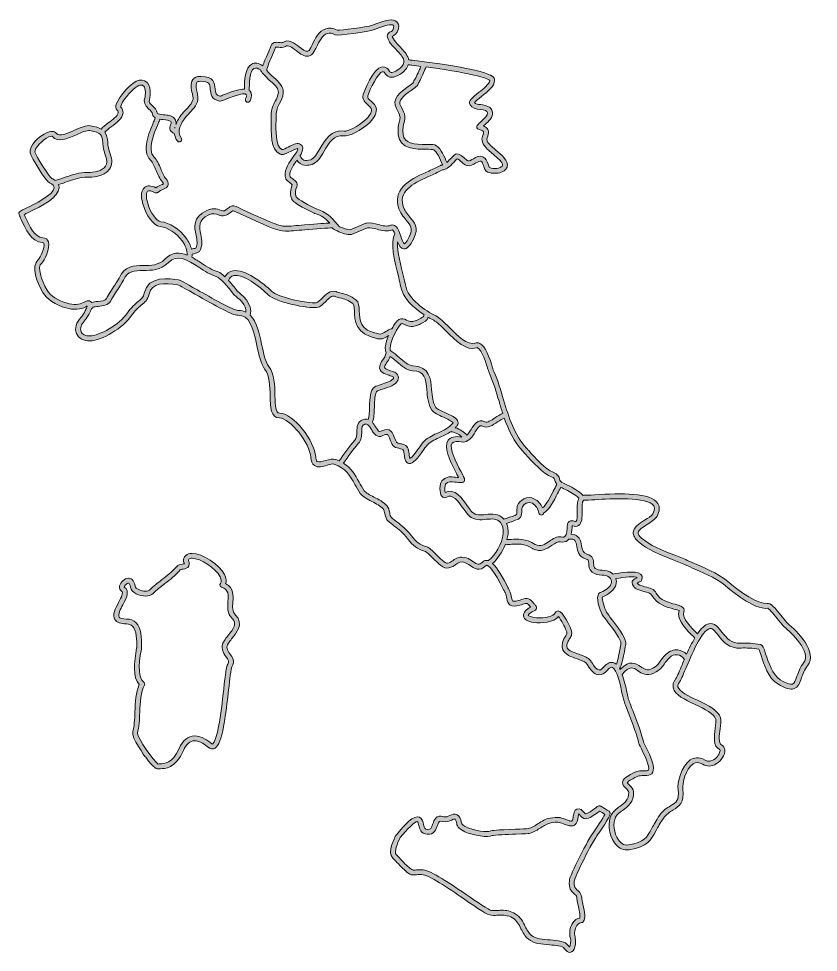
# Model space of a CAD drawing. Header units: inches. Extents: x 6 to 145, y -66 to 97.
import ezdxf

# ---------------------------------------------------------------- set-up
doc = ezdxf.new("R2010")
doc.units = ezdxf.units.IN
doc.header["$MEASUREMENT"] = 0
doc.layers.add('Livello 3', color=7, linetype='Continuous')

# ---------------------------------------------------------------- blocks, each defined once
blk = doc.blocks.new('block 2')
at = {"layer": 'Livello 3', "true_color": 0xffffff}
h = blk.add_hatch(color=7, dxfattribs=at)
h.dxf.hatch_style = 2
edge = h.paths.add_edge_path()
edge.add_spline(control_points=[(139.93, -8.71), (139.76, -8.56), (139.38, -8.09), (139.02, -7.63), (137.7, -5.96), (137.01, -5.19), (136.41, -5.28), (134.85, -5.52), (131.53, -3.14), (130.24, -2.01), (128.3, -0.32), (126.27, 0.56), (124.12, 1.5), (123.58, 1.73), (123.02, 1.97), (122.46, 2.23), (121.74, 2.56), (120.96, 2.86), (120.13, 3.19), (118.14, 3.98), (115.88, 4.86), (114.47, 6.13), (114.06, 6.5), (113.87, 6.82), (113.89, 7.08), (113.93, 7.56), (114.74, 8.06), (115.45, 8.51), (116.18, 8.95), (116.86, 9.37), (117.18, 9.94), (117.66, 10.8), (117.71, 11.55), (117.32, 12.17), (116.11, 14.1), (110.98, 13.95), (106.27, 13.66), (105.46, 13.61), (104.82, 13.57), (104.51, 13.58), (104.43, 13.58), (104.35, 13.58), (104.27, 13.57), (103.45, 14.41), (102.54, 14.86), (101.58, 15.34), (101.26, 15.49), (100.93, 15.65), (100.59, 15.83), (100.32, 15.98), (100.27, 16.14), (100.18, 16.41), (100.07, 16.79), (99.9, 17.31), (99.04, 17.61), (97.82, 18.03), (95.86, 20.2), (94.8, 21.37), (94.67, 21.52), (94.54, 21.66), (94.42, 21.78), (92.2, 24.21), (91.33, 27.13), (90.41, 30.22), (89.93, 31.86), (89.42, 33.55), (88.7, 35.17), (88.66, 35.26), (88.57, 35.54), (88.48, 35.84), (87.91, 37.64), (87.23, 39.6), (86.25, 40.08), (85.96, 40.22), (85.67, 40.23), (85.38, 40.12), (84.15, 39.65), (82.37, 41.44), (80.93, 42.87), (80.04, 43.76), (79.26, 44.53), (78.58, 44.87), (76.78, 45.79), (73.69, 47.71), (73.26, 50.29), (73.21, 50.61), (73.08, 51.12), (72.91, 51.77), (72.49, 53.39), (71.8, 56.1), (71.9, 57.79), (72.16, 57.13), (72.47, 56.62), (73.01, 56.58), (73.57, 56.55), (74.07, 57.06), (74.68, 58.29), (75.67, 60.29), (74.85, 61.22), (74.06, 62.12), (73.57, 62.68), (73.07, 63.26), (72.82, 64.17), (72.11, 66.89), (75.08, 68.21), (77.7, 69.38), (78.45, 69.71), (79.15, 70.02), (79.73, 70.35), (79.94, 70.38), (80.13, 70.44), (80.31, 70.52), (80.35, 70.52), (80.38, 70.52), (80.42, 70.53), (80.5, 70.56), (80.57, 70.62), (80.62, 70.68), (81.03, 70.94), (81.37, 71.31), (81.69, 71.66), (81.9, 71.89), (82.1, 72.1), (82.29, 72.26), (82.29, 72.26), (82.29, 72.26), (82.29, 72.26), (82.46, 72.26), (82.88, 71.88), (83.09, 71.69), (83.39, 71.42), (83.65, 71.19), (83.91, 71.12), (84.54, 70.94), (85.11, 71.28), (85.57, 71.56), (85.98, 71.8), (86.26, 71.96), (86.45, 71.87), (86.65, 71.79), (86.76, 71.43), (86.87, 71.09), (87.02, 70.65), (87.18, 70.14), (87.66, 69.95), (88, 69.82), (88.42, 69.75), (88.84, 69.75), (89.64, 69.75), (90.46, 69.99), (90.84, 70.51), (91.06, 70.81), (91.31, 71.44), (90.58, 72.34), (90.15, 72.87), (89.63, 73.31), (89.13, 73.72), (88.58, 74.18), (88.07, 74.6), (87.67, 75.13), (87.38, 75.53), (87.45, 75.8), (87.62, 76.25), (87.73, 76.58), (87.88, 76.98), (87.67, 77.38), (87.54, 77.64), (87.29, 77.85), (86.89, 78.02), (86.98, 78.1), (87.07, 78.18), (87.16, 78.26), (87.8, 78.81), (88.59, 79.5), (88.44, 80.42), (88.26, 81.48), (87.19, 81.62), (86.41, 81.73), (85.97, 81.79), (85.49, 81.86), (85.32, 82.05), (85.44, 82.29), (86.11, 82.81), (86.56, 83.17), (87.61, 83.99), (88.8, 84.93), (88.84, 85.95), (88.86, 86.6), (88.9, 87.68), (74.49, 89.46), (74.2, 89.49), (74, 89.52), (73.88, 89.53), (73.86, 89.54), (73.85, 89.53), (73.84, 89.53), (73.81, 89.71), (73.76, 89.89), (73.68, 90.06), (73.33, 90.78), (72.72, 91.42), (72.18, 91.97), (71.76, 92.42), (71.35, 92.83), (71.16, 93.21), (71.04, 93.43), (70.99, 93.56), (70.97, 93.63), (70.98, 93.63), (71, 93.64), (71.01, 93.65), (71.3, 93.78), (71.83, 94.03), (72.04, 94.97), (72.19, 95.64), (71.96, 96.01), (71.74, 96.2), (71.12, 96.73), (69.86, 96.56), (67.64, 95.66), (67.64, 95.66), (67.5, 95.61), (67.5, 95.61), (66.31, 95.15), (62.07, 94.75), (61.34, 94.7), (60.65, 95.07), (59.99, 95.16), (59.39, 94.97), (58.18, 94.6), (57.51, 93.23), (56.97, 92.14), (56.83, 91.85), (56.69, 91.57), (56.57, 91.37), (56.39, 91.06), (56.24, 91.04), (56.2, 91.03), (55.85, 90.96), (55.26, 91.41), (54.74, 91.8), (53.89, 92.45), (52.84, 93.25), (51.84, 92.59), (51.71, 92.51), (51.47, 92.54), (51.21, 92.57), (50.77, 92.63), (49.94, 92.74), (49.7, 91.75), (49.68, 91.63), (49.47, 91.16), (49.29, 90.74), (48.86, 89.76), (48.56, 89.05), (48.39, 88.51), (47.63, 88.99), (46.97, 89.1), (46.43, 88.81), (45.24, 88.18), (45.17, 85.88), (45.17, 84.44), (44.24, 84.47), (42.91, 83.98), (41.51, 83.43), (41.28, 83.34), (41.01, 83.23), (40.89, 83.19), (40.18, 83.37), (40.11, 83.75), (40.05, 84.51), (39.97, 85.41), (39.86, 86.65), (37.54, 86.65), (37.52, 86.65), (37.49, 86.65), (37.46, 86.65), (36.88, 86.64), (36.45, 86.46), (36.17, 86.11), (35.65, 85.45), (35.9, 84.4), (36.08, 83.63), (36.14, 83.38), (36.19, 83.15), (36.2, 83), (36.26, 82.22), (35.61, 81.54), (34.98, 80.89), (34.75, 80.65), (34.54, 80.43), (34.35, 80.2), (33.79, 79.49), (33.42, 78.86), (33.2, 78.3), (33.27, 78.59), (33.26, 78.95), (32.98, 79.31), (32.58, 79.83), (31.8, 79.9), (31.04, 79.98), (30.7, 80.01), (30.06, 80.07), (29.98, 80.19), (29.86, 80.84), (29.43, 81.24), (29.08, 81.57), (28.63, 81.99), (28.47, 82.18), (28.57, 82.55), (28.62, 82.75), (29.07, 84.57), (28.24, 85.51), (28, 85.78), (27.56, 86.08), (26.8, 85.98), (25.55, 85.81), (23.23, 83.1), (22.8, 81.82), (22.64, 81.36), (22.69, 81.01), (22.93, 80.77), (23.12, 80.57), (23.14, 80.43), (23.13, 80.34), (23.09, 79.79), (22.11, 79.06), (21.4, 78.53), (20.87, 78.13), (20.42, 77.8), (20.18, 77.47), (19.76, 77.72), (19.17, 77.91), (18.32, 78.05), (17.59, 78.17), (16.58, 77.73), (15.51, 77.26), (14.3, 76.73), (12.79, 76.08), (12.37, 76.67), (12.19, 76.93), (11.73, 77.3), (10.71, 76.87), (9.37, 76.3), (7.54, 74.55), (7.78, 73.3), (7.94, 72.46), (10.44, 68.46), (11.15, 68.1), (11.69, 67.82), (11.97, 67.53), (11.96, 67.24), (11.95, 66.02), (8.34, 64.29), (6.98, 63.63), (6.02, 63.18), (5.88, 63.11), (5.8, 62.88), (5.76, 62.77), (5.77, 62.64), (5.82, 62.54), (5.94, 62.29), (6.07, 62), (6.2, 61.7), (6.94, 60.05), (7.94, 57.8), (9.91, 57.67), (10.09, 57.66), (10.13, 57.59), (10.15, 57.51), (10.39, 56.82), (9.51, 55), (9.23, 54.75), (7.75, 53.48), (9.06, 50.57), (9.98, 48.95), (10.62, 47.82), (12.23, 46.74), (13.98, 46.26), (15.36, 45.89), (16.61, 45.96), (17.49, 46.47), (17.59, 46.53), (17.67, 46.57), (17.73, 46.6), (17.59, 46.04), (16.91, 44.87), (16.67, 44.64), (15.81, 43.79), (15.49, 42.67), (15.86, 41.79), (16.2, 40.97), (17.06, 40.51), (18.21, 40.52), (20.3, 40.55), (23.95, 42.76), (25.44, 44.92), (26.07, 45.83), (26.64, 46.31), (27.15, 46.73), (27.77, 47.25), (28.31, 47.7), (28.51, 48.66), (28.93, 50.74), (31.29, 50.66), (33.53, 50.31), (33.78, 50.24), (35.24, 49.41), (36.53, 48.68), (40.21, 46.59), (43.1, 44.98), (44.02, 44.98), (44.02, 44.98), (44.03, 44.99), (44.03, 44.99), (46.07, 45.02), (46.66, 42.92), (47.34, 39.72), (47.69, 38.08), (48.02, 36.52), (48.75, 35.54), (49.55, 34.46), (49.61, 32.59), (49.65, 30.94), (49.71, 28.96), (49.76, 27.08), (51.28, 27.08), (53.09, 27.08), (56.61, 22.66), (56.75, 20.22), (56.79, 19.52), (57, 19.05), (57.39, 18.78), (58, 18.35), (58.85, 18.6), (59.59, 18.83), (60.05, 18.97), (60.57, 19.12), (60.82, 19.03), (62.87, 18.3), (63.56, 17.05), (64.44, 15.47), (64.72, 14.97), (65.01, 14.46), (65.36, 13.92), (65.72, 13.36), (66.53, 12.95), (67.38, 12.51), (68.15, 12.12), (68.95, 11.71), (69.38, 11.22), (69.53, 11.05), (69.61, 10.66), (69.69, 10.32), (69.8, 9.83), (69.9, 9.36), (70.23, 9.09), (70.59, 8.79), (70.93, 8.53), (71.25, 8.28), (72.1, 7.62), (72.83, 7.06), (73.61, 6.05), (74.67, 4.67), (75.23, 4.27), (76.78, 3.77), (77.01, 3.69), (77.56, 3.13), (78, 2.68), (78.97, 1.69), (79.98, 0.67), (80.84, 0.9), (81.37, 1.03), (81.74, 1.29), (82.07, 1.52), (82.56, 1.87), (82.89, 2.09), (83.65, 1.85), (83.95, 1.75), (84.25, 1.54), (84.54, 1.34), (85.24, 0.84), (86.21, 0.17), (87.33, 1.34), (87.38, 1.39), (87.41, 1.39), (87.44, 1.38), (87.83, 1.33), (88.65, 0.54), (90.4, -2.9), (90.51, -3.12), (90.6, -3.29), (90.65, -3.38), (90.84, -3.72), (90.91, -4.07), (90.97, -4.41), (91.05, -4.86), (91.14, -5.33), (91.56, -5.59), (91.93, -5.82), (92.44, -5.81), (93.26, -5.58), (93.45, -5.53), (93.61, -5.48), (93.75, -5.44), (94.11, -5.33), (94.4, -5.24), (94.49, -5.27), (94.6, -5.31), (94.8, -5.56), (95.08, -5.9), (95.09, -5.91), (95.09, -5.91), (95.1, -5.92), (94.42, -6.31), (93.76, -6.84), (93.87, -7.5), (93.97, -8.07), (94.59, -8.45), (95.68, -8.6), (97.02, -8.78), (99.17, -8.57), (99.98, -7.59), (100.4, -8.11), (101.16, -9.53), (101.29, -9.87), (101.53, -10.5), (101.47, -10.59), (101.24, -10.94), (101.11, -11.14), (100.95, -11.37), (100.81, -11.73), (100.55, -12.34), (100.53, -12.89), (100.74, -13.36), (101.14, -14.23), (102.2, -14.6), (103.24, -14.95), (103.86, -15.16), (104.5, -15.38), (104.81, -15.68), (104.87, -15.74), (105, -15.94), (105.12, -16.12), (105.54, -16.78), (106.12, -17.68), (107.01, -17.74), (107.54, -17.77), (108.07, -17.48), (108.57, -16.89), (108.74, -16.68), (109.06, -16.35), (109.32, -16.42), (110.2, -16.64), (110.87, -19.89), (111.12, -21.11), (111.22, -21.61), (111.29, -21.97), (111.36, -22.17), (111.51, -22.6), (111.8, -23.37), (112.14, -24.26), (112.85, -26.12), (113.82, -28.66), (113.96, -29.53), (113.99, -29.71), (114.11, -29.96), (114.41, -30.56), (114.85, -31.44), (116.02, -33.77), (115.66, -34.37), (115.64, -34.39), (115.6, -34.47), (115.37, -34.47), (115.21, -34.47), (115.06, -34.47), (114.93, -34.47), (113.77, -34.47), (113.57, -34.5), (112.06, -35.4), (111.7, -35.61), (111.22, -35.95), (111.16, -36.45), (111.1, -36.94), (111.46, -37.28), (111.78, -37.58), (112, -37.8), (112.23, -38.02), (112.24, -38.21), (112.29, -39.52), (111.54, -40.07), (110.68, -40.7), (110.14, -41.1), (109.58, -41.51), (109.22, -42.13), (108.51, -43.37), (108.75, -45.61), (109.74, -47.03), (110.31, -47.85), (111.07, -48.28), (111.91, -48.28), (112.06, -48.28), (112.2, -48.27), (112.34, -48.24), (115.54, -47.69), (116.1, -46.64), (117.03, -44.91), (117.36, -44.28), (117.74, -43.58), (118.32, -42.74), (118.8, -42.03), (119.39, -41.68), (119.96, -41.33), (120.97, -40.72), (122.02, -40.08), (121.7, -37.71), (121.56, -36.69), (122.2, -34.12), (123.46, -33.29), (123.98, -32.95), (124.53, -32.97), (125.15, -33.34), (125.87, -33.78), (126.71, -33.76), (127.5, -33.28), (128.4, -32.74), (129.07, -31.68), (129.03, -30.88), (129, -30.47), (128.78, -30.14), (128.43, -29.97), (127.85, -29.71), (128.04, -28.23), (128.18, -27.15), (128.28, -26.38), (128.37, -25.72), (128.26, -25.26), (127.94, -23.95), (126.13, -23.09), (124.23, -22.17), (122.73, -21.46), (121.04, -20.65), (120.84, -19.82), (120.78, -19.58), (120.86, -19.31), (121.09, -19.02), (121.33, -18.71), (121.65, -17.96), (122.19, -16.66), (123.17, -14.32), (124.99, -9.95), (126.41, -9.65), (126.55, -9.62), (126.75, -9.62), (127.01, -9.86), (127.32, -10.14), (127.59, -10.49), (127.88, -10.86), (128.75, -11.96), (129.74, -13.21), (131.85, -13.07), (132.77, -13.01), (133.78, -13.08), (134.96, -13.29), (135.05, -13.48), (135.21, -13.95), (135.33, -14.34), (135.85, -15.94), (136.62, -18.34), (138.25, -19.32), (139.59, -20.14), (140.45, -20.38), (141.11, -20.15), (141.83, -19.89), (142.09, -19.15), (142.39, -18.29), (142.63, -17.62), (142.9, -16.85), (143.43, -16.17), (145.33, -13.74), (141.61, -10.14), (139.93, -8.71)], knot_values=[0, 0, 0, 0, 1, 1, 1, 2, 2, 2, 3, 3, 3, 4, 4, 4, 5, 5, 5, 6, 6, 6, 7, 7, 7, 8, 8, 8, 9, 9, 9, 10, 10, 10, 11, 11, 11, 12, 12, 12, 13, 13, 13, 14, 14, 14, 15, 15, 15, 16, 16, 16, 17, 17, 17, 18, 18, 18, 19, 19, 19, 20, 20, 20, 21, 21, 21, 22, 22, 22, 23, 23, 23, 24, 24, 24, 25, 25, 25, 26, 26, 26, 27, 27, 27, 28, 28, 28, 29, 29, 29, 30, 30, 30, 31, 31, 31, 32, 32, 32, 33, 33, 33, 34, 34, 34, 35, 35, 35, 36, 36, 36, 37, 37, 37, 38, 38, 38, 39, 39, 39, 40, 40, 40, 41, 41, 41, 42, 42, 42, 43, 43, 43, 44, 44, 44, 45, 45, 45, 46, 46, 46, 47, 47, 47, 48, 48, 48, 49, 49, 49, 50, 50, 50, 51, 51, 51, 52, 52, 52, 53, 53, 53, 54, 54, 54, 55, 55, 55, 56, 56, 56, 57, 57, 57, 58, 58, 58, 59, 59, 59, 60, 60, 60, 61, 61, 61, 62, 62, 62, 63, 63, 63, 64, 64, 64, 65, 65, 65, 66, 66, 66, 67, 67, 67, 68, 68, 68, 69, 69, 69, 70, 70, 70, 71, 71, 71, 72, 72, 72, 73, 73, 73, 74, 74, 74, 75, 75, 75, 76, 76, 76, 77, 77, 77, 78, 78, 78, 79, 79, 79, 80, 80, 80, 81, 81, 81, 82, 82, 82, 83, 83, 83, 84, 84, 84, 85, 85, 85, 86, 86, 86, 87, 87, 87, 88, 88, 88, 89, 89, 89, 90, 90, 90, 91, 91, 91, 92, 92, 92, 93, 93, 93, 94, 94, 94, 95, 95, 95, 96, 96, 96, 97, 97, 97, 98, 98, 98, 99, 99, 99, 100, 100, 100, 101, 101, 101, 102, 102, 102, 103, 103, 103, 104, 104, 104, 105, 105, 105, 106, 106, 106, 107, 107, 107, 108, 108, 108, 109, 109, 109, 110, 110, 110, 111, 111, 111, 112, 112, 112, 113, 113, 113, 114, 114, 114, 115, 115, 115, 116, 116, 116, 117, 117, 117, 118, 118, 118, 119, 119, 119, 120, 120, 120, 121, 121, 121, 122, 122, 122, 123, 123, 123, 124, 124, 124, 125, 125, 125, 126, 126, 126, 127, 127, 127, 128, 128, 128, 129, 129, 129, 130, 130, 130, 131, 131, 131, 132, 132, 132, 133, 133, 133, 134, 134, 134, 135, 135, 135, 136, 136, 136, 137, 137, 137, 138, 138, 138, 139, 139, 139, 140, 140, 140, 141, 141, 141, 142, 142, 142, 143, 143, 143, 144, 144, 144, 145, 145, 145, 146, 146, 146, 147, 147, 147, 148, 148, 148, 149, 149, 149, 150, 150, 150, 151, 151, 151, 152, 152, 152, 153, 153, 153, 154, 154, 154, 155, 155, 155, 156, 156, 156, 157, 157, 157, 158, 158, 158, 159, 159, 159, 160, 160, 160, 161, 161, 161, 162, 162, 162, 163, 163, 163, 164, 164, 164, 165, 165, 165, 166, 166, 166, 167, 167, 167, 168, 168, 168, 169, 169, 169, 170, 170, 170, 171, 171, 171, 172, 172, 172, 173, 173, 173, 174, 174, 174, 175, 175, 175, 176, 176, 176, 177, 177, 177, 178, 178, 178, 179, 179, 179, 180, 180, 180, 181, 181, 181, 182, 182, 182, 183, 183, 183, 184, 184, 184, 185, 185, 185, 186, 186, 186, 187, 187, 187, 188, 188, 188, 189, 189, 189, 190, 190, 190, 191, 191, 191, 192, 192, 192, 193, 193, 193, 194, 194, 194, 195, 195, 195, 196, 196, 196, 197, 197, 197, 198, 198, 198, 199, 199, 199, 200, 200, 200, 201, 201, 201, 202, 202, 202, 203, 203, 203, 204, 204, 204, 205, 205, 205, 206, 206, 206, 207, 207, 207, 208, 208, 208, 209, 209, 209, 210, 210, 210, 211, 211, 211, 212, 212, 212, 213, 213, 213, 214, 214, 214, 215, 215, 215, 216, 216, 216, 217, 217, 217, 218, 218, 218, 219, 219, 219, 220, 220, 220, 221, 221, 221, 222, 222, 222, 223, 223, 223, 224, 224, 224, 225, 225, 225, 226, 226, 226, 227, 227, 227, 227], degree=3, periodic=1)
edge = h.paths.add_edge_path()
edge.add_spline(control_points=[(101.2, 14.57), (102.09, 14.14), (102.87, 13.76), (103.56, 13.08), (103.23, 12.55), (103.24, 11.7), (103.24, 10.81), (103.25, 10.19), (103.26, 9.16), (103.03, 9.01), (102.98, 8.99), (102.82, 9.04), (102.73, 9.07), (102.48, 9.14), (102.13, 9.23), (101.84, 9.02), (101.54, 8.81), (101.53, 8.43), (101.52, 8.3), (101.52, 8.3), (101.52, 8.26), (101.52, 8.26), (101.49, 7.67), (101.45, 6.69), (101.06, 6.38), (101.01, 6.34), (100.85, 6.23), (100.47, 6.31), (99.7, 6.47), (99.03, 6.01), (98.39, 5.57), (97.57, 5), (96.86, 4.52), (95.91, 5.01), (94.28, 6.09), (92.76, 5.96), (91.76, 5.88), (91.5, 5.86), (91.16, 5.83), (90.99, 5.86), (91.08, 6.18), (91.14, 6.5), (91.18, 6.82), (91.25, 7.52), (91.16, 8.16), (90.93, 8.69), (91.04, 8.72), (91.17, 8.76), (91.29, 8.81), (92.67, 9.26), (93.16, 9.46), (93.33, 9.73), (93.58, 10.14), (93.58, 10.55), (93.58, 10.91), (93.58, 11.44), (93.58, 11.78), (94.35, 12.19), (94.7, 12.37), (95.06, 12.37), (95.42, 12.18), (96.04, 11.85), (96.49, 11.07), (96.56, 10.5), (96.58, 10.27), (96.8, 10.11), (97.03, 10.13), (97.21, 10.15), (97.34, 10.28), (97.39, 10.44), (98.45, 11.2), (99.18, 12.63), (99.83, 13.91), (100.02, 14.29), (100.21, 14.66), (100.4, 14.98), (100.67, 14.84), (100.94, 14.7), (101.2, 14.57)], knot_values=[0, 0, 0, 0, 1, 1, 1, 2, 2, 2, 3, 3, 3, 4, 4, 4, 5, 5, 5, 6, 6, 6, 7, 7, 7, 8, 8, 8, 9, 9, 9, 10, 10, 10, 11, 11, 11, 12, 12, 12, 13, 13, 13, 14, 14, 14, 15, 15, 15, 16, 16, 16, 17, 17, 17, 18, 18, 18, 19, 19, 19, 20, 20, 20, 21, 21, 21, 22, 22, 22, 23, 23, 23, 24, 24, 24, 25, 25, 25, 26, 26, 26, 26], degree=3, periodic=1)
edge = h.paths.add_edge_path()
edge.add_spline(control_points=[(94.17, 20.8), (95.43, 19.4), (97.34, 17.3), (98.77, 16.8), (99.22, 16.65), (99.27, 16.47), (99.37, 16.16), (99.44, 15.96), (99.51, 15.71), (99.7, 15.48), (99.49, 15.12), (99.29, 14.72), (99.07, 14.29), (98.53, 13.24), (97.94, 12.06), (97.19, 11.37), (96.91, 12.03), (96.4, 12.62), (95.82, 12.93), (95.21, 13.25), (94.56, 13.26), (93.96, 12.94), (92.73, 12.3), (92.73, 11.49), (92.73, 10.91), (92.73, 10.63), (92.73, 10.41), (92.63, 10.22), (92.4, 10.07), (91.44, 9.75), (91.02, 9.61), (90.77, 9.53), (90.59, 9.47), (90.47, 9.42), (89.53, 10.45), (88.36, 10.34), (87.31, 10.23), (86.4, 10.14), (85.61, 10.06), (84.94, 10.63), (84.72, 10.82), (84.42, 11.25), (84.1, 11.71), (83.21, 13), (81.86, 14.93), (80.21, 14.08), (80.1, 14.45), (80.13, 15.31), (80.24, 15.5), (80.79, 16.06), (81.21, 15.99), (81.9, 15.89), (82.27, 15.84), (82.7, 15.78), (83.2, 15.81), (83.31, 15.82), (83.42, 15.87), (83.49, 15.96), (83.57, 16.04), (83.6, 16.15), (83.6, 16.27), (83.58, 16.54), (83.37, 16.94), (82.91, 17.81), (82.18, 19.21), (80.8, 21.82), (81.42, 22.67), (81.7, 23.04), (82.44, 23), (83.01, 22.9), (84.25, 22.69), (84.92, 23.76), (85.45, 24.63), (86.09, 25.67), (86.32, 25.86), (86.73, 25.64), (87.6, 25.19), (88.53, 25.82), (89.36, 26.38), (89.76, 26.65), (90.18, 26.94), (90.52, 27.05), (91.25, 24.98), (92.2, 22.96), (93.8, 21.21), (93.91, 21.08), (94.04, 20.95), (94.17, 20.8)], knot_values=[0, 0, 0, 0, 1, 1, 1, 2, 2, 2, 3, 3, 3, 4, 4, 4, 5, 5, 5, 6, 6, 6, 7, 7, 7, 8, 8, 8, 9, 9, 9, 10, 10, 10, 11, 11, 11, 12, 12, 12, 13, 13, 13, 14, 14, 14, 15, 15, 15, 16, 16, 16, 17, 17, 17, 18, 18, 18, 19, 19, 19, 20, 20, 20, 21, 21, 21, 22, 22, 22, 23, 23, 23, 24, 24, 24, 25, 25, 25, 26, 26, 26, 27, 27, 27, 28, 28, 28, 29, 29, 29, 29], degree=3, periodic=1)
edge = h.paths.add_edge_path()
edge.add_spline(control_points=[(80.33, 42.27), (82.02, 40.58), (83.94, 38.66), (85.69, 39.33), (85.73, 39.35), (85.79, 39.36), (85.87, 39.32), (86.61, 38.96), (87.35, 36.59), (87.67, 35.58), (87.78, 35.21), (87.86, 34.96), (87.92, 34.82), (88.62, 33.25), (89.12, 31.59), (89.6, 29.98), (89.81, 29.27), (90.02, 28.56), (90.25, 27.85), (89.79, 27.7), (89.33, 27.39), (88.88, 27.08), (88.22, 26.64), (87.54, 26.18), (87.12, 26.4), (85.92, 27.02), (85.23, 25.89), (84.72, 25.07), (84.46, 24.64), (84.23, 24.29), (83.99, 24.06), (83.47, 24.68), (82.81, 25.11), (81.97, 25.37), (82.08, 25.5), (82.19, 25.63), (82.3, 25.77), (82.45, 25.96), (82.5, 26.2), (82.44, 26.42), (82.29, 27.01), (81.52, 27.39), (80.26, 27.96), (79.63, 28.25), (78.77, 28.65), (78.6, 28.91), (78.02, 29.78), (77.93, 30.92), (77.84, 32.02), (77.7, 33.89), (77.53, 36.01), (74.56, 36.17), (73.86, 36.2), (72.97, 36.96), (72.19, 37.62), (71.69, 38.05), (71.21, 38.46), (70.76, 38.71), (70.63, 38.78), (70.6, 39), (70.6, 39.18), (70.58, 40.58), (72.08, 43.23), (72.54, 43.5), (72.66, 43.57), (72.7, 43.57), (73.03, 43.4), (73.49, 43.15), (74.19, 42.78), (75.47, 43.28), (75.48, 43.28), (75.49, 43.29), (75.51, 43.29), (75.65, 43.36), (75.77, 43.42), (75.89, 43.48), (76.59, 43.82), (77.04, 44.05), (77.24, 44.63), (77.56, 44.44), (77.89, 44.27), (78.2, 44.11), (78.76, 43.83), (79.52, 43.07), (80.33, 42.27)], knot_values=[0, 0, 0, 0, 1, 1, 1, 2, 2, 2, 3, 3, 3, 4, 4, 4, 5, 5, 5, 6, 6, 6, 7, 7, 7, 8, 8, 8, 9, 9, 9, 10, 10, 10, 11, 11, 11, 12, 12, 12, 13, 13, 13, 14, 14, 14, 15, 15, 15, 16, 16, 16, 17, 17, 17, 18, 18, 18, 19, 19, 19, 20, 20, 20, 21, 21, 21, 22, 22, 22, 23, 23, 23, 24, 24, 24, 25, 25, 25, 26, 26, 26, 27, 27, 27, 28, 28, 28, 28], degree=3, periodic=1)
edge = h.paths.add_edge_path()
edge.add_spline(control_points=[(71.91, 34.58), (71.72, 35), (71.2, 35.16), (70.66, 35.32), (69.9, 35.56), (69.57, 35.71), (69.61, 36), (69.64, 36.18), (69.79, 36.41), (69.98, 36.67), (70.19, 36.98), (70.44, 37.35), (70.6, 37.8), (70.92, 37.59), (71.27, 37.29), (71.64, 36.98), (72.57, 36.19), (73.52, 35.37), (74.52, 35.32), (76.64, 35.21), (76.84, 34.03), (77, 31.96), (77.09, 30.8), (77.19, 29.5), (77.89, 28.44), (78.2, 27.98), (78.99, 27.61), (79.91, 27.19), (80.48, 26.93), (81.41, 26.5), (81.59, 26.25), (80.89, 25.33), (79.98, 24.93), (79.01, 24.49), (78.21, 24.14), (77.39, 23.77), (76.61, 23.11), (76.42, 22.95), (76.18, 22.61), (75.77, 22.04), (75.37, 21.47), (74.45, 20.16), (74.05, 20), (74.04, 20.02), (74.03, 20.05), (74.02, 20.09), (73.99, 20.18), (73.96, 20.38), (73.94, 20.58), (73.86, 21.28), (73.76, 22.16), (73.11, 22.39), (72.76, 22.51), (72.49, 22.57), (72.27, 22.61), (71.74, 22.73), (71.67, 22.74), (71.26, 23.87), (71.11, 24.29), (70.88, 24.8), (70.4, 24.99), (69.92, 25.18), (69.4, 24.98), (68.96, 24.75), (68.7, 24.62), (68.55, 24.71), (68.05, 25.52), (67.89, 25.77), (67.71, 26.06), (67.49, 26.31), (67.79, 26.93), (67.82, 27.92), (67.85, 28.96), (67.88, 30.09), (67.92, 31.48), (68.37, 31.78), (68.51, 31.86), (68.9, 31.99), (69.28, 32.11), (70.31, 32.43), (71.59, 32.84), (71.94, 33.63), (72.07, 33.93), (72.06, 34.26), (71.91, 34.58)], knot_values=[0, 0, 0, 0, 1, 1, 1, 2, 2, 2, 3, 3, 3, 4, 4, 4, 5, 5, 5, 6, 6, 6, 7, 7, 7, 8, 8, 8, 9, 9, 9, 10, 10, 10, 11, 11, 11, 12, 12, 12, 13, 13, 13, 14, 14, 14, 15, 15, 15, 16, 16, 16, 17, 17, 17, 18, 18, 18, 19, 19, 19, 20, 20, 20, 21, 21, 21, 22, 22, 22, 23, 23, 23, 24, 24, 24, 25, 25, 25, 26, 26, 26, 27, 27, 27, 28, 28, 28, 28], degree=3, periodic=1)
edge = h.paths.add_edge_path()
edge.add_spline(control_points=[(72.09, 51.56), (72.24, 50.95), (72.38, 50.44), (72.42, 50.15), (72.78, 47.99), (74.6, 46.3), (76.51, 45.08), (76.49, 45.05), (76.47, 45.03), (76.47, 44.99), (76.39, 44.69), (76.27, 44.61), (75.52, 44.25), (75.41, 44.19), (75.28, 44.13), (75.14, 44.06), (74.24, 43.72), (73.83, 43.94), (73.43, 44.15), (73.08, 44.33), (72.65, 44.56), (72.1, 44.23), (71.78, 44.04), (71.31, 43.4), (70.88, 42.6), (70.84, 42.61), (70.82, 42.61), (70.78, 42.61), (70.43, 42.55), (70.13, 42.35), (69.83, 42.15), (69.42, 41.88), (69.04, 41.63), (68.57, 41.72), (65.31, 42.38), (65.25, 44.18), (65.2, 45.77), (65.17, 46.58), (65.14, 47.29), (64.63, 47.69), (63.69, 48.41), (62.91, 48.63), (62, 48.87), (61.74, 48.94), (61.45, 49.02), (61.15, 49.11), (60.15, 49.42), (59.4, 48.65), (58.8, 48.03), (58.42, 47.64), (58.02, 47.23), (57.66, 47.18), (56.33, 46.96), (50.98, 48.12), (49.91, 49.18), (48.47, 50.6), (45.2, 53.18), (43.12, 52.73), (42.54, 52.61), (42.08, 52.25), (41.76, 51.71), (41.33, 52.13), (40.91, 52.45), (40.59, 52.54), (39.62, 52.81), (38.62, 53.46), (37.65, 54.09), (37.12, 54.44), (36.56, 54.8), (36, 55.1), (36.03, 55.28), (36.04, 55.47), (36.03, 55.66), (36.42, 55.75), (36.8, 55.86), (37.11, 55.98), (37.18, 56.01), (37.25, 56.06), (37.3, 56.13), (37.95, 57.06), (37.74, 58.14), (37.55, 59.09), (37.27, 60.5), (37.05, 61.61), (38.95, 62.51), (39.58, 62.78), (40.17, 62.77), (40.76, 62.47), (40.78, 62.46), (40.8, 62.45), (40.81, 62.44), (41.75, 62.11), (42.34, 62.6), (42.72, 62.92), (43.1, 63.23), (43.19, 63.27), (43.39, 63.17), (43.91, 62.93), (44.42, 62.69), (44.93, 62.45), (48.12, 60.95), (50.88, 59.66), (52.34, 59.66), (52.36, 59.66), (52.38, 59.66), (52.4, 59.66), (53, 59.67), (54.32, 59.78), (55.71, 59.9), (57.41, 60.05), (59.94, 60.26), (60.47, 60.21), (60.67, 60.04), (60.97, 59.86), (61.32, 59.7), (61.32, 59.69), (61.33, 59.69), (61.33, 59.69), (62.14, 59.3), (63.18, 58.99), (63.75, 59.06), (63.79, 59.06), (63.83, 59.07), (63.86, 59.08), (63.86, 59.08), (66.65, 60.24), (66.65, 60.24), (67.16, 60.29), (67.72, 60.14), (68.32, 59.99), (69.2, 59.76), (70.11, 59.53), (71, 59.9), (71.11, 59.85), (71.25, 59.55), (71.39, 59.22), (70.61, 57.71), (71.3, 54.62), (72.09, 51.56)], knot_values=[0, 0, 0, 0, 1, 1, 1, 2, 2, 2, 3, 3, 3, 4, 4, 4, 5, 5, 5, 6, 6, 6, 7, 7, 7, 8, 8, 8, 9, 9, 9, 10, 10, 10, 11, 11, 11, 12, 12, 12, 13, 13, 13, 14, 14, 14, 15, 15, 15, 16, 16, 16, 17, 17, 17, 18, 18, 18, 19, 19, 19, 20, 20, 20, 21, 21, 21, 22, 22, 22, 23, 23, 23, 24, 24, 24, 25, 25, 25, 26, 26, 26, 27, 27, 27, 28, 28, 28, 29, 29, 29, 30, 30, 30, 31, 31, 31, 32, 32, 32, 33, 33, 33, 34, 34, 34, 35, 35, 35, 36, 36, 36, 37, 37, 37, 38, 38, 38, 39, 39, 39, 40, 40, 40, 41, 41, 41, 42, 42, 42, 43, 43, 43, 44, 44, 44, 45, 45, 45, 46, 46, 46, 46], degree=3, periodic=1)
edge = h.paths.add_edge_path()
edge.add_spline(control_points=[(87.99, 85.93), (87.91, 85.31), (86.83, 84.46), (86.03, 83.84), (84.99, 83.02), (84.17, 82.37), (84.54, 81.68), (84.87, 81.09), (85.62, 80.98), (86.29, 80.89), (87.13, 80.77), (87.53, 80.68), (87.6, 80.28), (87.67, 79.83), (87.1, 79.33), (86.6, 78.9), (86.28, 78.62), (85.98, 78.36), (85.79, 78.07), (85.71, 77.96), (85.7, 77.82), (85.74, 77.69), (85.79, 77.56), (85.9, 77.47), (86.03, 77.43), (86.75, 77.22), (86.89, 77.05), (86.92, 77), (86.96, 76.92), (86.89, 76.73), (86.82, 76.54), (86.65, 76.09), (86.41, 75.4), (86.99, 74.63), (87.45, 74.01), (88.02, 73.53), (88.58, 73.07), (89.08, 72.66), (89.54, 72.27), (89.92, 71.81), (90.21, 71.46), (90.28, 71.19), (90.15, 71.02), (89.85, 70.6), (88.69, 70.46), (87.97, 70.74), (87.87, 70.78), (87.75, 71.14), (87.68, 71.36), (87.53, 71.83), (87.34, 72.42), (86.79, 72.65), (86.18, 72.91), (85.63, 72.58), (85.14, 72.29), (84.77, 72.07), (84.42, 71.86), (84.14, 71.94), (84.05, 71.97), (83.82, 72.18), (83.66, 72.32), (83.13, 72.8), (82.41, 73.45), (81.77, 72.93), (81.52, 72.73), (81.29, 72.47), (81.06, 72.23), (80.87, 72.02), (80.68, 71.82), (80.49, 71.64), (80.14, 72.55), (79.49, 74.02), (78.69, 74.57), (78.38, 74.78), (77.88, 74.79), (76.96, 74.79), (76.95, 74.79), (76.94, 74.79), (76.93, 74.79), (74.87, 74.79), (73.01, 74.93), (72.86, 76.54), (72.76, 77.63), (72.91, 78.18), (73.03, 78.62), (73.25, 79.43), (73.33, 79.96), (72.44, 81.46), (71.88, 82.41), (72.88, 83.22), (74.24, 84.18), (74.93, 84.67), (75.51, 85.07), (75.56, 85.54), (75.75, 85.84), (76.03, 86.45), (76.6, 87.71), (76.7, 87.95), (76.8, 88.18), (76.86, 88.3), (86.27, 87.04), (87.76, 86.2), (87.99, 85.93)], knot_values=[0, 0, 0, 0, 1, 1, 1, 2, 2, 2, 3, 3, 3, 4, 4, 4, 5, 5, 5, 6, 6, 6, 7, 7, 7, 8, 8, 8, 9, 9, 9, 10, 10, 10, 11, 11, 11, 12, 12, 12, 13, 13, 13, 14, 14, 14, 15, 15, 15, 16, 16, 16, 17, 17, 17, 18, 18, 18, 19, 19, 19, 20, 20, 20, 21, 21, 21, 22, 22, 22, 23, 23, 23, 24, 24, 24, 25, 25, 25, 26, 26, 26, 27, 27, 27, 28, 28, 28, 29, 29, 29, 30, 30, 30, 31, 31, 31, 32, 32, 32, 33, 33, 33, 34, 34, 34, 34], degree=3, periodic=1)
edge = h.paths.add_edge_path()
edge.add_spline(control_points=[(73.76, 88.69), (73.76, 88.69), (73.76, 88.69), (73.77, 88.69), (73.89, 88.67), (74.1, 88.65), (74.38, 88.61), (74.94, 88.54), (75.47, 88.48), (75.98, 88.41), (75.93, 88.32), (75.88, 88.21), (75.82, 88.06), (75.59, 87.54), (75.07, 86.37), (74.87, 86.05), (74.74, 85.95), (74.67, 85.79), (74.69, 85.63), (74.58, 85.46), (74.1, 85.12), (73.75, 84.87), (72.54, 84.02), (70.71, 82.72), (71.71, 81.03), (72.46, 79.76), (72.37, 79.45), (72.21, 78.84), (72.08, 78.36), (71.9, 77.7), (72.02, 76.46), (72.25, 73.94), (75.19, 73.95), (76.94, 73.94), (77.41, 73.94), (78.07, 73.94), (78.21, 73.87), (78.73, 73.51), (79.33, 72.34), (79.74, 71.21), (79.68, 71.2), (79.62, 71.19), (79.56, 71.19), (79.56, 71.18), (79.55, 71.18), (79.55, 71.18), (79.52, 71.18), (79.49, 71.17), (79.45, 71.16), (79.43, 71.15), (79.41, 71.15), (79.39, 71.13), (79.38, 71.13), (79.38, 71.13), (79.37, 71.13), (78.82, 70.81), (78.11, 70.49), (77.35, 70.15), (74.57, 68.91), (71.11, 67.37), (72, 63.96), (72.29, 62.85), (72.92, 62.13), (73.42, 61.56), (74.19, 60.69), (74.66, 60.16), (73.92, 58.67), (73.35, 57.51), (73.07, 57.43), (73.08, 57.43), (72.88, 57.52), (72.6, 58.35), (72.45, 58.79), (72.16, 59.63), (71.88, 60.43), (71.35, 60.67), (71.14, 60.77), (70.91, 60.77), (70.68, 60.68), (70.05, 60.42), (69.31, 60.61), (68.53, 60.81), (67.86, 60.99), (67.17, 61.17), (66.49, 61.08), (66.45, 61.07), (66.41, 61.06), (66.38, 61.05), (66.38, 61.05), (63.6, 59.9), (63.6, 59.9), (63.21, 59.88), (62.4, 60.13), (61.76, 60.42), (61.63, 60.57), (61.51, 60.71), (61.4, 60.84), (60.22, 62.17), (59.44, 63.06), (57.72, 63.53), (57.71, 63.53), (57.71, 63.54), (57.71, 63.54), (55.34, 64.67), (54.31, 65.4), (54.2, 65.62), (53.96, 66.21), (54.09, 66.93), (54.29, 67.41), (54.58, 68.08), (53.98, 68.51), (53.59, 68.79), (53.42, 68.91), (53.24, 69.04), (53.15, 69.16), (52.88, 69.91), (53.62, 71.01), (54.17, 71.82), (54.22, 71.9), (54.27, 71.98), (54.32, 72.05), (54.32, 72.05), (54.32, 72.05), (54.32, 72.05), (54.59, 71.69), (54.99, 71.14), (55.95, 71.14), (56.24, 71.14), (56.58, 71.19), (56.99, 71.31), (57.87, 71.58), (58.45, 72.56), (59.07, 73.61), (59.92, 75.05), (60.8, 76.54), (62.44, 76.28), (63.48, 76.11), (65.6, 77.29), (66.85, 78.45), (67.51, 79.07), (68.28, 80), (68.19, 80.93), (68.13, 81.56), (67.68, 81.96), (67.28, 82.32), (66.82, 82.73), (66.62, 82.95), (66.7, 83.25), (66.99, 84.35), (68.62, 87.45), (69.21, 87.45), (69.21, 87.45), (69.21, 87.45), (69.21, 87.45), (69.55, 87.45), (69.59, 87.39), (69.7, 87.21), (69.82, 87), (70.01, 86.68), (70.56, 86.54), (71.28, 86.35), (72.55, 86.96), (73.28, 87.85), (73.51, 88.12), (73.67, 88.41), (73.76, 88.69)], knot_values=[0, 0, 0, 0, 1, 1, 1, 2, 2, 2, 3, 3, 3, 4, 4, 4, 5, 5, 5, 6, 6, 6, 7, 7, 7, 8, 8, 8, 9, 9, 9, 10, 10, 10, 11, 11, 11, 12, 12, 12, 13, 13, 13, 14, 14, 14, 15, 15, 15, 16, 16, 16, 17, 17, 17, 18, 18, 18, 19, 19, 19, 20, 20, 20, 21, 21, 21, 22, 22, 22, 23, 23, 23, 24, 24, 24, 25, 25, 25, 26, 26, 26, 27, 27, 27, 28, 28, 28, 29, 29, 29, 30, 30, 30, 31, 31, 31, 32, 32, 32, 33, 33, 33, 34, 34, 34, 35, 35, 35, 36, 36, 36, 37, 37, 37, 38, 38, 38, 39, 39, 39, 40, 40, 40, 41, 41, 41, 42, 42, 42, 43, 43, 43, 44, 44, 44, 45, 45, 45, 46, 46, 46, 47, 47, 47, 48, 48, 48, 49, 49, 49, 50, 50, 50, 51, 51, 51, 52, 52, 52, 53, 53, 53, 54, 54, 54, 55, 55, 55, 55], degree=3, periodic=1)
edge = h.paths.add_edge_path()
edge.add_spline(control_points=[(50.06, 90.4), (50.34, 91.03), (50.49, 91.37), (50.53, 91.55), (50.58, 91.77), (50.59, 91.8), (51.1, 91.73), (51.46, 91.68), (51.91, 91.62), (52.31, 91.88), (52.77, 92.19), (53.37, 91.78), (54.23, 91.12), (54.92, 90.6), (55.64, 90.05), (56.36, 90.19), (56.73, 90.27), (57.05, 90.51), (57.3, 90.93), (57.44, 91.17), (57.58, 91.46), (57.73, 91.76), (58.2, 92.71), (58.78, 93.89), (59.64, 94.16), (60.05, 94.29), (60.51, 94.2), (61.03, 93.91), (61.43, 93.67), (66.91, 94.48), (67.8, 94.81), (67.84, 94.83), (67.89, 94.85), (67.96, 94.88), (70.49, 95.9), (71.07, 95.65), (71.19, 95.55), (71.27, 95.48), (71.23, 95.25), (71.21, 95.16), (71.09, 94.62), (70.88, 94.52), (70.65, 94.42), (70.48, 94.34), (70.24, 94.22), (70.14, 93.94), (70.04, 93.63), (70.17, 93.26), (70.4, 92.82), (70.66, 92.33), (71.1, 91.87), (71.57, 91.38), (72.09, 90.85), (72.63, 90.29), (72.91, 89.7), (73.1, 89.29), (73.01, 88.85), (72.62, 88.39), (72.03, 87.67), (71.06, 87.28), (70.78, 87.36), (70.57, 87.41), (70.52, 87.49), (70.43, 87.65), (70.23, 87.98), (69.97, 88.3), (69.21, 88.3), (69.21, 88.3), (69.21, 88.3), (69.21, 88.3), (67.7, 88.3), (65.98, 83.84), (65.88, 83.47), (65.66, 82.63), (66.24, 82.11), (66.71, 81.69), (67.02, 81.41), (67.32, 81.15), (67.35, 80.85), (67.39, 80.4), (66.99, 79.75), (66.27, 79.07), (65.01, 77.9), (63.19, 77.02), (62.58, 77.12), (60.36, 77.48), (59.24, 75.57), (58.34, 74.04), (57.81, 73.14), (57.31, 72.3), (56.75, 72.13), (55.58, 71.78), (55.31, 72.14), (55.01, 72.55), (54.95, 72.63), (54.9, 72.7), (54.84, 72.77), (55.14, 73.19), (55.32, 73.65), (55.37, 74.16), (55.37, 74.24), (55.36, 74.31), (55.33, 74.38), (55.21, 74.62), (55.03, 74.79), (54.79, 74.88), (54.22, 75.07), (53.54, 74.71), (52.81, 74.33), (52.46, 74.15), (51.88, 73.85), (51.72, 73.88), (50.58, 74.38), (50.65, 77.45), (50.68, 78.92), (50.69, 79.25), (50.7, 79.54), (50.69, 79.77), (50.68, 80.77), (50.98, 81.33), (51.3, 81.92), (51.58, 82.44), (51.87, 82.98), (51.93, 83.78), (52.03, 84.91), (51.19, 85.66), (50.29, 86.46), (49.86, 86.84), (49.42, 87.23), (49.06, 87.69), (49.07, 88.13), (49.76, 89.71), (50.06, 90.4)], knot_values=[0, 0, 0, 0, 1, 1, 1, 2, 2, 2, 3, 3, 3, 4, 4, 4, 5, 5, 5, 6, 6, 6, 7, 7, 7, 8, 8, 8, 9, 9, 9, 10, 10, 10, 11, 11, 11, 12, 12, 12, 13, 13, 13, 14, 14, 14, 15, 15, 15, 16, 16, 16, 17, 17, 17, 18, 18, 18, 19, 19, 19, 20, 20, 20, 21, 21, 21, 22, 22, 22, 23, 23, 23, 24, 24, 24, 25, 25, 25, 26, 26, 26, 27, 27, 27, 28, 28, 28, 29, 29, 29, 30, 30, 30, 31, 31, 31, 32, 32, 32, 33, 33, 33, 34, 34, 34, 35, 35, 35, 36, 36, 36, 37, 37, 37, 38, 38, 38, 39, 39, 39, 40, 40, 40, 41, 41, 41, 42, 42, 42, 43, 43, 43, 44, 44, 44, 44], degree=3, periodic=1)
edge = h.paths.add_edge_path()
edge.add_spline(control_points=[(33, 77.64), (32.99, 77.64), (32.99, 77.64), (32.99, 77.64), (32.99, 77.67), (33.01, 77.73), (33.03, 77.8), (33.02, 77.74), (33.01, 77.69), (33, 77.64)], knot_values=[0, 0, 0, 0, 1, 1, 1, 2, 2, 2, 3, 3, 3, 3], degree=3, periodic=1)
edge = h.paths.add_edge_path()
edge.add_spline(control_points=[(32.31, 78.79), (32.42, 78.64), (32.41, 78.54), (32.28, 78.22), (32.19, 77.98), (32.06, 77.64), (32.22, 77.29), (32.33, 77.05), (32.56, 76.87), (32.93, 76.72), (32.98, 76.16), (33.2, 75.72), (33.47, 75.39), (33.55, 75.28), (33.68, 75.23), (33.8, 75.23), (33.89, 75.23), (33.99, 75.26), (34.07, 75.32), (34.25, 75.47), (34.28, 75.74), (34.13, 75.92), (33.26, 77.01), (34.13, 78.56), (35.01, 79.66), (35.18, 79.86), (35.38, 80.07), (35.59, 80.3), (36.28, 81.01), (37.13, 81.9), (37.05, 83.06), (37.03, 83.27), (36.98, 83.53), (36.91, 83.82), (36.77, 84.39), (36.57, 85.24), (36.84, 85.59), (36.95, 85.73), (37.16, 85.8), (37.48, 85.8), (39.09, 85.82), (39.13, 85.3), (39.2, 84.43), (39.27, 83.68), (39.36, 82.65), (40.8, 82.34), (40.98, 82.3), (41.14, 82.37), (41.83, 82.64), (43.91, 83.46), (44.86, 83.65), (45.27, 83.6), (45.34, 83.52), (45.44, 83.47), (45.55, 83.45), (45.57, 83.35), (45.56, 83.13), (45.38, 82.73), (45.29, 82.51), (45.39, 82.26), (45.6, 82.17), (45.82, 82.08), (46.07, 82.17), (46.16, 82.39), (46.5, 83.15), (46.49, 83.73), (46.14, 84.1), (46.1, 84.13), (46.06, 84.16), (46.02, 84.19), (46.02, 85.16), (46.02, 87.63), (46.83, 88.06), (47.15, 88.23), (47.61, 88.01), (47.97, 87.78), (48.06, 87.61), (48.17, 87.45), (48.29, 87.3), (48.32, 87.25), (48.35, 87.2), (48.39, 87.16), (48.8, 86.65), (49.29, 86.21), (49.73, 85.82), (50.61, 85.04), (51.14, 84.53), (51.09, 83.86), (51.03, 83.23), (50.81, 82.81), (50.55, 82.33), (50.21, 81.69), (49.82, 80.98), (49.84, 79.75), (49.85, 79.54), (49.84, 79.26), (49.83, 78.94), (49.79, 76.91), (49.72, 73.84), (51.38, 73.11), (51.87, 72.88), (52.49, 73.21), (53.2, 73.58), (53.6, 73.79), (54.26, 74.13), (54.5, 74.07), (54.43, 73.68), (54.25, 73.34), (53.95, 73.03), (53.92, 73), (53.9, 72.97), (53.88, 72.94), (53.77, 72.76), (53.62, 72.53), (53.46, 72.3), (52.8, 71.32), (51.89, 69.97), (52.38, 68.79), (52.39, 68.77), (52.4, 68.75), (52.41, 68.73), (52.58, 68.47), (52.84, 68.28), (53.09, 68.1), (53.24, 67.99), (53.49, 67.82), (53.51, 67.74), (53.38, 67.43), (52.98, 66.34), (53.42, 65.29), (53.5, 65.09), (53.76, 64.48), (57.34, 62.77), (57.34, 62.77), (57.38, 62.75), (57.38, 62.75), (57.4, 62.74), (57.43, 62.73), (57.46, 62.72), (58.63, 62.41), (59.28, 61.9), (60.05, 61.06), (59.36, 61.05), (58.08, 60.96), (55.63, 60.75), (54.26, 60.63), (52.95, 60.52), (52.38, 60.51), (51.13, 60.47), (48.3, 61.81), (45.29, 63.22), (44.78, 63.46), (44.27, 63.7), (43.75, 63.95), (43.03, 64.28), (42.54, 63.87), (42.18, 63.57), (41.79, 63.25), (41.57, 63.09), (41.12, 63.24), (40.31, 63.64), (39.46, 63.66), (38.6, 63.28), (36.08, 62.09), (36.43, 60.34), (36.72, 58.93), (36.89, 58.08), (37.03, 57.34), (36.67, 56.72), (36.44, 56.64), (36.17, 56.57), (35.91, 56.51), (35.76, 57.16), (35.45, 57.81), (35, 58.45), (33.89, 59.98), (32.06, 61.16), (30.55, 61.31), (29.83, 61.39), (28.77, 62.89), (28.28, 64.52), (27.93, 65.7), (28.02, 66.43), (28.27, 66.63), (28.48, 66.8), (28.96, 66.7), (29.58, 66.37), (29.59, 66.36), (29.59, 66.36), (29.6, 66.36), (29.62, 66.35), (29.65, 66.34), (29.68, 66.34), (29.7, 66.33), (29.73, 66.32), (29.76, 66.32), (29.77, 66.32), (29.77, 66.32), (29.78, 66.32), (29.8, 66.32), (29.82, 66.33), (29.84, 66.33), (29.87, 66.33), (29.89, 66.33), (29.92, 66.34), (29.94, 66.35), (29.96, 66.37), (29.99, 66.38), (30.01, 66.39), (30.04, 66.4), (30.06, 66.42), (30.06, 66.43), (30.07, 66.43), (30.07, 66.43), (30.32, 66.67), (30.65, 66.81), (30.95, 66.94), (31.35, 67.11), (31.77, 67.29), (31.87, 67.72), (31.97, 68.12), (31.71, 68.5), (31.5, 68.76), (31.11, 69.23), (30.83, 69.9), (30.56, 70.55), (30.24, 71.31), (29.91, 72.09), (29.38, 72.63), (28.17, 73.87), (29.33, 76.59), (30.1, 78.39), (30.22, 78.68), (30.33, 78.94), (30.43, 79.19), (30.61, 79.16), (30.79, 79.15), (30.96, 79.13), (31.48, 79.08), (32.13, 79.02), (32.31, 78.79)], knot_values=[0, 0, 0, 0, 1, 1, 1, 2, 2, 2, 3, 3, 3, 4, 4, 4, 5, 5, 5, 6, 6, 6, 7, 7, 7, 8, 8, 8, 9, 9, 9, 10, 10, 10, 11, 11, 11, 12, 12, 12, 13, 13, 13, 14, 14, 14, 15, 15, 15, 16, 16, 16, 17, 17, 17, 18, 18, 18, 19, 19, 19, 20, 20, 20, 21, 21, 21, 22, 22, 22, 23, 23, 23, 24, 24, 24, 25, 25, 25, 26, 26, 26, 27, 27, 27, 28, 28, 28, 29, 29, 29, 30, 30, 30, 31, 31, 31, 32, 32, 32, 33, 33, 33, 34, 34, 34, 35, 35, 35, 36, 36, 36, 37, 37, 37, 38, 38, 38, 39, 39, 39, 40, 40, 40, 41, 41, 41, 42, 42, 42, 43, 43, 43, 44, 44, 44, 45, 45, 45, 46, 46, 46, 47, 47, 47, 48, 48, 48, 49, 49, 49, 50, 50, 50, 51, 51, 51, 52, 52, 52, 53, 53, 53, 54, 54, 54, 55, 55, 55, 56, 56, 56, 57, 57, 57, 58, 58, 58, 59, 59, 59, 60, 60, 60, 61, 61, 61, 62, 62, 62, 63, 63, 63, 64, 64, 64, 65, 65, 65, 66, 66, 66, 67, 67, 67, 68, 68, 68, 69, 69, 69, 70, 70, 70, 71, 71, 71, 72, 72, 72, 73, 73, 73, 74, 74, 74, 75, 75, 75, 76, 76, 76, 77, 77, 77, 78, 78, 78, 79, 79, 79, 80, 80, 80, 80], degree=3, periodic=1)
edge = h.paths.add_edge_path()
edge.add_spline(control_points=[(11.54, 68.85), (11.04, 69.19), (8.74, 72.81), (8.61, 73.46), (8.49, 74.1), (9.88, 75.6), (11.05, 76.09), (11.27, 76.19), (11.44, 76.22), (11.55, 76.22), (11.62, 76.22), (11.66, 76.21), (11.68, 76.19), (12.5, 75.02), (14.27, 75.8), (15.85, 76.48), (16.72, 76.86), (17.7, 77.29), (18.19, 77.21), (20.28, 76.87), (20.33, 76.35), (20.45, 75.09), (20.51, 74.47), (20.59, 73.7), (20.94, 72.81), (21.24, 72.05), (21.23, 71.43), (20.91, 70.97), (20.34, 70.15), (18.92, 69.88), (17.78, 69.9), (16.33, 69.93), (15.28, 69.56), (14.05, 69.12), (13.46, 68.91), (12.84, 68.69), (12.12, 68.49), (11.96, 68.62), (11.76, 68.74), (11.54, 68.85)], knot_values=[0, 0, 0, 0, 1, 1, 1, 2, 2, 2, 3, 3, 3, 4, 4, 4, 5, 5, 5, 6, 6, 6, 7, 7, 7, 8, 8, 8, 9, 9, 9, 10, 10, 10, 11, 11, 11, 12, 12, 12, 13, 13, 13, 13], degree=3, periodic=1)
edge = h.paths.add_edge_path()
edge.add_spline(control_points=[(17.06, 47.2), (16.38, 46.81), (15.36, 46.77), (14.2, 47.08), (12.68, 47.5), (11.25, 48.44), (10.72, 49.37), (9.7, 51.17), (8.92, 53.36), (9.78, 54.1), (10.22, 54.49), (11.33, 56.67), (10.96, 57.78), (10.81, 58.22), (10.46, 58.48), (9.97, 58.51), (8.51, 58.61), (7.66, 60.52), (6.98, 62.05), (6.9, 62.23), (6.82, 62.41), (6.74, 62.57), (6.91, 62.66), (7.13, 62.76), (7.35, 62.87), (9.98, 64.13), (12.8, 65.62), (12.81, 67.23), (12.82, 67.42), (12.78, 67.6), (12.71, 67.77), (13.31, 67.95), (13.85, 68.14), (14.34, 68.32), (15.53, 68.74), (16.47, 69.08), (17.76, 69.06), (18.42, 69.04), (20.65, 69.11), (21.6, 70.48), (22.1, 71.19), (22.14, 72.08), (21.73, 73.12), (21.42, 73.9), (21.36, 74.58), (21.3, 75.17), (21.23, 75.87), (21.15, 76.44), (20.82, 76.9), (20.83, 76.9), (20.83, 76.91), (20.83, 76.91), (20.9, 77.1), (21.5, 77.55), (21.91, 77.85), (22.85, 78.55), (23.91, 79.34), (23.98, 80.28), (24.01, 80.66), (23.86, 81.02), (23.56, 81.34), (23.56, 81.46), (23.68, 81.89), (24.25, 82.68), (25.19, 83.99), (26.46, 85.07), (26.92, 85.14), (27.33, 85.19), (27.51, 85.06), (27.6, 84.95), (27.96, 84.54), (27.95, 83.52), (27.75, 82.77), (27.51, 81.87), (28.06, 81.36), (28.5, 80.95), (28.81, 80.66), (29.07, 80.41), (29.14, 80.04), (29.19, 79.74), (29.37, 79.55), (29.61, 79.42), (29.52, 79.21), (29.42, 78.97), (29.32, 78.73), (28.46, 76.72), (27.17, 73.68), (28.77, 72.04), (29.19, 71.61), (29.47, 70.94), (29.77, 70.22), (30.07, 69.52), (30.38, 68.79), (30.85, 68.22), (30.97, 68.06), (31.02, 67.97), (31.04, 67.93), (30.96, 67.87), (30.75, 67.78), (30.61, 67.72), (30.34, 67.6), (30.02, 67.46), (29.72, 67.24), (28.87, 67.65), (28.2, 67.67), (27.73, 67.29), (26.92, 66.62), (27.22, 65.12), (27.47, 64.28), (27.99, 62.53), (29.22, 60.59), (30.47, 60.47), (31.75, 60.34), (33.33, 59.3), (34.31, 57.95), (34.9, 57.12), (35.2, 56.27), (35.18, 55.48), (33.88, 56), (32.54, 56.04), (31.26, 54.75), (30.17, 53.67), (28.89, 53.66), (27.54, 53.65), (25.9, 53.64), (24.21, 53.63), (23.29, 51.46), (23.22, 51.32), (22.85, 50.74), (22.52, 50.24), (22.03, 49.49), (21.43, 48.56), (21.1, 47.92), (20.88, 47.5), (20.21, 47.44), (19.57, 47.39), (19.18, 47.35), (18.8, 47.32), (18.51, 47.19), (18.49, 47.22), (18.48, 47.24), (18.47, 47.27), (18.07, 47.79), (17.31, 47.35), (17.06, 47.2)], knot_values=[0, 0, 0, 0, 1, 1, 1, 2, 2, 2, 3, 3, 3, 4, 4, 4, 5, 5, 5, 6, 6, 6, 7, 7, 7, 8, 8, 8, 9, 9, 9, 10, 10, 10, 11, 11, 11, 12, 12, 12, 13, 13, 13, 14, 14, 14, 15, 15, 15, 16, 16, 16, 17, 17, 17, 18, 18, 18, 19, 19, 19, 20, 20, 20, 21, 21, 21, 22, 22, 22, 23, 23, 23, 24, 24, 24, 25, 25, 25, 26, 26, 26, 27, 27, 27, 28, 28, 28, 29, 29, 29, 30, 30, 30, 31, 31, 31, 32, 32, 32, 33, 33, 33, 34, 34, 34, 35, 35, 35, 36, 36, 36, 37, 37, 37, 38, 38, 38, 39, 39, 39, 40, 40, 40, 41, 41, 41, 42, 42, 42, 43, 43, 43, 44, 44, 44, 45, 45, 45, 46, 46, 46, 47, 47, 47, 48, 48, 48, 48], degree=3, periodic=1)
edge = h.paths.add_edge_path()
edge.add_spline(control_points=[(44.01, 45.83), (43.25, 45.83), (39.31, 48.08), (36.95, 49.42), (34.72, 50.69), (33.97, 51.1), (33.68, 51.15), (32.21, 51.38), (28.31, 51.99), (27.67, 48.83), (27.54, 48.16), (27.19, 47.87), (26.6, 47.38), (26.08, 46.95), (25.43, 46.4), (24.74, 45.4), (23.32, 43.35), (19.85, 41.39), (18.2, 41.37), (17.4, 41.37), (16.85, 41.63), (16.65, 42.12), (16.42, 42.67), (16.67, 43.44), (17.27, 44.03), (17.36, 44.12), (18.18, 45.23), (18.49, 46.18), (18.61, 46.2), (18.72, 46.27), (18.78, 46.38), (18.87, 46.47), (19.35, 46.51), (19.64, 46.54), (20.43, 46.61), (21.42, 46.7), (21.85, 47.53), (22.16, 48.13), (22.75, 49.04), (23.23, 49.77), (23.71, 50.5), (23.98, 50.93), (24.07, 51.13), (24.77, 52.78), (25.99, 52.79), (27.54, 52.8), (28.94, 52.81), (30.53, 52.82), (31.86, 54.15), (33.48, 55.79), (35.2, 54.67), (37.18, 53.38), (38.21, 52.71), (39.27, 52.03), (40.36, 51.72), (40.85, 51.58), (42.26, 50.01), (43.33, 48.57), (43.36, 48.54), (43.39, 48.51), (43.43, 48.48), (44.08, 48.03), (45.62, 46.67), (45.43, 45.54), (45.05, 45.73), (44.6, 45.84), (44.08, 45.84), (44.06, 45.84), (44.03, 45.83), (44.01, 45.83)], knot_values=[0, 0, 0, 0, 1, 1, 1, 2, 2, 2, 3, 3, 3, 4, 4, 4, 5, 5, 5, 6, 6, 6, 7, 7, 7, 8, 8, 8, 9, 9, 9, 10, 10, 10, 11, 11, 11, 12, 12, 12, 13, 13, 13, 14, 14, 14, 15, 15, 15, 16, 16, 16, 17, 17, 17, 18, 18, 18, 19, 19, 19, 20, 20, 20, 21, 21, 21, 22, 22, 22, 23, 23, 23, 23], degree=3, periodic=1)
edge = h.paths.add_edge_path()
edge.add_spline(control_points=[(59.34, 19.64), (58.79, 19.47), (58.15, 19.28), (57.88, 19.47), (57.68, 19.61), (57.62, 19.98), (57.6, 20.27), (57.45, 22.98), (53.71, 27.93), (51.28, 27.93), (50.64, 27.93), (50.56, 29.13), (50.5, 30.97), (50.45, 32.74), (50.4, 34.75), (49.43, 36.05), (48.82, 36.88), (48.5, 38.35), (48.17, 39.9), (47.77, 41.81), (47.32, 43.89), (46.17, 45.01), (46.89, 46.91), (44.4, 48.82), (43.98, 49.14), (43.73, 49.47), (43.09, 50.3), (42.39, 51.06), (42.59, 51.54), (42.88, 51.81), (43.3, 51.9), (44.89, 52.24), (47.83, 50.04), (49.31, 48.57), (50.66, 47.24), (56.36, 46.11), (57.8, 46.34), (58.43, 46.44), (58.93, 46.95), (59.41, 47.44), (60.03, 48.07), (60.43, 48.45), (60.9, 48.3), (61.21, 48.2), (61.51, 48.12), (61.78, 48.05), (62.67, 47.81), (63.31, 47.64), (64.11, 47.02), (64.31, 46.86), (64.33, 46.31), (64.35, 45.74), (64.4, 44.12), (64.49, 41.68), (68.4, 40.89), (68.53, 40.86), (68.66, 40.85), (68.78, 40.85), (69.41, 40.85), (69.89, 41.17), (70.3, 41.44), (70.31, 41.45), (70.32, 41.45), (70.33, 41.46), (69.98, 40.64), (69.74, 39.79), (69.75, 39.17), (69.75, 38.87), (69.81, 38.64), (69.9, 38.46), (69.82, 37.94), (69.54, 37.54), (69.28, 37.16), (69.05, 36.82), (68.82, 36.5), (68.77, 36.12), (68.61, 35.06), (69.69, 34.73), (70.41, 34.51), (70.66, 34.44), (71.07, 34.31), (71.14, 34.22), (71.2, 34.1), (71.18, 34.03), (71.16, 33.98), (70.97, 33.53), (69.75, 33.15), (69.02, 32.92), (68.53, 32.76), (68.14, 32.64), (67.91, 32.49), (67.08, 31.95), (67.04, 30.51), (67, 28.99), (66.98, 28.15), (66.95, 27.3), (66.78, 26.81), (66.53, 26.89), (66.25, 26.9), (65.92, 26.78), (64.81, 26.4), (64.8, 25.43), (64.79, 24.66), (64.78, 24.09), (64.78, 23.55), (64.42, 23.17), (63.48, 22.18), (62.53, 20.77), (61.73, 19.58), (61.54, 19.67), (61.33, 19.75), (61.11, 19.83), (60.6, 20.02), (59.99, 19.83), (59.34, 19.64)], knot_values=[0, 0, 0, 0, 1, 1, 1, 2, 2, 2, 3, 3, 3, 4, 4, 4, 5, 5, 5, 6, 6, 6, 7, 7, 7, 8, 8, 8, 9, 9, 9, 10, 10, 10, 11, 11, 11, 12, 12, 12, 13, 13, 13, 14, 14, 14, 15, 15, 15, 16, 16, 16, 17, 17, 17, 18, 18, 18, 19, 19, 19, 20, 20, 20, 21, 21, 21, 22, 22, 22, 23, 23, 23, 24, 24, 24, 25, 25, 25, 26, 26, 26, 27, 27, 27, 28, 28, 28, 29, 29, 29, 30, 30, 30, 31, 31, 31, 32, 32, 32, 33, 33, 33, 34, 34, 34, 35, 35, 35, 36, 36, 36, 37, 37, 37, 38, 38, 38, 38], degree=3, periodic=1)
edge = h.paths.add_edge_path()
edge.add_spline(control_points=[(86.72, 1.93), (86.12, 1.31), (85.79, 1.5), (85.03, 2.03), (84.69, 2.27), (84.33, 2.52), (83.91, 2.65), (82.75, 3.03), (82.13, 2.6), (81.58, 2.22), (81.29, 2.01), (81.01, 1.82), (80.63, 1.72), (80.24, 1.61), (79.18, 2.7), (78.61, 3.28), (77.9, 3.99), (77.45, 4.44), (77.04, 4.57), (75.67, 5.02), (75.23, 5.34), (74.28, 6.57), (73.43, 7.67), (72.63, 8.29), (71.77, 8.95), (71.45, 9.19), (71.12, 9.45), (70.77, 9.74), (70.67, 9.83), (70.58, 10.24), (70.52, 10.51), (70.42, 10.97), (70.31, 11.45), (70.02, 11.78), (69.48, 12.39), (68.61, 12.84), (67.77, 13.27), (67.05, 13.63), (66.31, 14.01), (66.07, 14.38), (65.74, 14.9), (65.46, 15.4), (65.19, 15.88), (64.47, 17.17), (63.82, 18.32), (62.48, 19.17), (63.25, 20.32), (64.17, 21.67), (65.03, 22.59), (65.62, 23.21), (65.63, 24.01), (65.64, 24.65), (65.65, 25.48), (65.7, 25.81), (66.19, 25.98), (66.6, 26.12), (66.83, 25.87), (67.33, 25.07), (67.72, 24.44), (68.31, 23.47), (69.34, 23.99), (69.71, 24.18), (69.96, 24.25), (70.08, 24.2), (70.17, 24.17), (70.3, 24.03), (70.46, 23.58), (70.97, 22.16), (71.24, 21.96), (72.09, 21.78), (72.3, 21.74), (72.53, 21.69), (72.83, 21.59), (72.98, 21.49), (73.07, 20.76), (73.1, 20.48), (73.13, 20.22), (73.15, 20), (73.2, 19.83), (73.36, 19.33), (73.66, 19.18), (73.88, 19.15), (74.63, 19.03), (75.39, 20.02), (76.47, 21.55), (76.74, 21.93), (77.04, 22.36), (77.15, 22.46), (77.84, 23.04), (78.61, 23.38), (79.35, 23.72), (79.99, 24), (80.64, 24.29), (81.24, 24.73), (81.29, 24.69), (81.35, 24.66), (81.41, 24.65), (82.11, 24.48), (82.67, 24.17), (83.11, 23.75), (81.95, 23.94), (81.15, 23.74), (80.74, 23.17), (79.88, 21.99), (80.92, 19.77), (82.16, 17.41), (82.29, 17.16), (82.43, 16.89), (82.55, 16.67), (82.36, 16.68), (82.19, 16.71), (82.02, 16.73), (81.26, 16.85), (80.48, 16.96), (79.64, 16.1), (79.2, 15.65), (79.18, 13.95), (79.6, 13.42), (79.83, 13.13), (80.18, 13.07), (80.5, 13.27), (81.47, 13.86), (82.35, 12.74), (83.4, 11.22), (83.77, 10.7), (84.09, 10.24), (84.39, 9.98), (85.33, 9.18), (86.43, 9.29), (87.4, 9.39), (88.37, 9.48), (89.21, 9.57), (89.86, 8.83), (90.26, 8.38), (90.42, 7.73), (90.33, 6.9), (90.15, 5.14), (88.86, 3.03), (87.81, 2.24), (87.79, 2.23), (87.77, 2.2), (87.75, 2.18), (87.69, 2.2), (87.62, 2.22), (87.56, 2.23), (87.24, 2.27), (86.95, 2.17), (86.72, 1.93)], knot_values=[0, 0, 0, 0, 1, 1, 1, 2, 2, 2, 3, 3, 3, 4, 4, 4, 5, 5, 5, 6, 6, 6, 7, 7, 7, 8, 8, 8, 9, 9, 9, 10, 10, 10, 11, 11, 11, 12, 12, 12, 13, 13, 13, 14, 14, 14, 15, 15, 15, 16, 16, 16, 17, 17, 17, 18, 18, 18, 19, 19, 19, 20, 20, 20, 21, 21, 21, 22, 22, 22, 23, 23, 23, 24, 24, 24, 25, 25, 25, 26, 26, 26, 27, 27, 27, 28, 28, 28, 29, 29, 29, 30, 30, 30, 31, 31, 31, 32, 32, 32, 33, 33, 33, 34, 34, 34, 35, 35, 35, 36, 36, 36, 37, 37, 37, 38, 38, 38, 39, 39, 39, 40, 40, 40, 41, 41, 41, 42, 42, 42, 43, 43, 43, 44, 44, 44, 45, 45, 45, 46, 46, 46, 47, 47, 47, 48, 48, 48, 49, 49, 49, 49], degree=3, periodic=1)
edge = h.paths.add_edge_path()
edge.add_spline(control_points=[(109.52, -15.59), (108.99, -15.46), (108.45, -15.71), (107.92, -16.34), (107.7, -16.6), (107.37, -16.91), (107.07, -16.89), (106.6, -16.86), (106.14, -16.14), (105.83, -15.66), (105.67, -15.4), (105.53, -15.2), (105.39, -15.06), (104.95, -14.64), (104.25, -14.4), (103.51, -14.14), (102.65, -13.85), (101.76, -13.55), (101.52, -13.01), (101.41, -12.76), (101.43, -12.45), (101.59, -12.05), (101.71, -11.77), (101.83, -11.58), (101.94, -11.41), (102.28, -10.91), (102.45, -10.54), (102.09, -9.57), (102.08, -9.54), (100.78, -6.61), (99.93, -6.59), (99.71, -6.58), (99.5, -6.7), (99.4, -6.92), (99.13, -7.5), (97.65, -7.9), (96.15, -7.79), (95.14, -7.72), (94.74, -7.45), (94.71, -7.36), (94.71, -7.36), (94.75, -7.02), (95.94, -6.43), (96.06, -6.37), (96.14, -6.26), (96.17, -6.14), (96.2, -6.01), (96.16, -5.88), (96.08, -5.78), (95.95, -5.62), (95.84, -5.48), (95.74, -5.36), (94.89, -4.31), (94.72, -4.26), (93.51, -4.62), (93.37, -4.66), (93.21, -4.71), (93.03, -4.76), (92.29, -4.97), (92.07, -4.9), (92, -4.86), (91.91, -4.8), (91.86, -4.54), (91.8, -4.25), (91.73, -3.89), (91.65, -3.43), (91.39, -2.97), (91.34, -2.88), (91.26, -2.72), (91.16, -2.51), (90.27, -0.78), (89.36, 0.88), (88.48, 1.7), (89.3, 2.39), (90.2, 3.68), (90.73, 5.05), (91.04, 4.97), (91.43, 5), (91.83, 5.03), (92.77, 5.11), (94.07, 5.22), (95.45, 4.29), (95.46, 4.29), (95.48, 4.28), (95.49, 4.27), (96.9, 3.52), (97.99, 4.27), (98.87, 4.87), (99.41, 5.24), (99.88, 5.57), (100.29, 5.48), (100.8, 5.37), (101.24, 5.45), (101.58, 5.71), (101.66, 5.78), (101.74, 5.85), (101.81, 5.94), (101.81, 5.94), (101.82, 5.94), (101.82, 5.94), (102.93, 6.04), (103.01, 5.57), (103.17, 4.65), (103.31, 3.88), (103.49, 2.84), (104.69, 2.52), (105.24, 2.37), (105.25, 2.19), (105.26, 1.69), (105.27, 1.25), (105.29, 0.66), (105.85, 0.18), (106.37, -0.26), (106.98, -0.3), (107.53, -0.34), (108.04, -0.37), (108.48, -0.4), (108.82, -0.7), (109.16, -1.01), (109.29, -1.33), (109.21, -1.68), (109.06, -2.36), (108.17, -3.06), (107.43, -3.29), (107.17, -3.37), (106.99, -3.55), (106.88, -3.82), (106.47, -4.87), (107.61, -7.19), (107.62, -7.21), (107.82, -7.54), (108.21, -8.05), (108.67, -8.65), (109.43, -9.64), (111.01, -11.71), (110.88, -12.29), (110.87, -12.36), (110.84, -12.52), (110.8, -12.73), (110.46, -14.64), (110.23, -15.51), (110.08, -15.9), (109.91, -15.75), (109.72, -15.64), (109.52, -15.59)], knot_values=[0, 0, 0, 0, 1, 1, 1, 2, 2, 2, 3, 3, 3, 4, 4, 4, 5, 5, 5, 6, 6, 6, 7, 7, 7, 8, 8, 8, 9, 9, 9, 10, 10, 10, 11, 11, 11, 12, 12, 12, 13, 13, 13, 14, 14, 14, 15, 15, 15, 16, 16, 16, 17, 17, 17, 18, 18, 18, 19, 19, 19, 20, 20, 20, 21, 21, 21, 22, 22, 22, 23, 23, 23, 24, 24, 24, 25, 25, 25, 26, 26, 26, 27, 27, 27, 28, 28, 28, 29, 29, 29, 30, 30, 30, 31, 31, 31, 32, 32, 32, 33, 33, 33, 34, 34, 34, 35, 35, 35, 36, 36, 36, 37, 37, 37, 38, 38, 38, 39, 39, 39, 40, 40, 40, 41, 41, 41, 42, 42, 42, 43, 43, 43, 44, 44, 44, 45, 45, 45, 46, 46, 46, 47, 47, 47, 48, 48, 48, 48], degree=3, periodic=1)
edge = h.paths.add_edge_path()
edge.add_spline(control_points=[(114.87, -3.19), (115.48, -3.35), (116.11, -3.52), (116.3, -3.87), (117.13, -5.47), (118.94, -5.95), (120.14, -6.26), (120.45, -6.34), (120.85, -6.45), (121.02, -6.54), (120.53, -8.15), (122.47, -10.05), (123.53, -11.08), (123.61, -11.17), (123.69, -11.25), (123.76, -11.31), (123.28, -12.13), (122.81, -13.11), (122.34, -14.16), (121.92, -13.73), (121.4, -13.46), (120.82, -13.4), (120.09, -13.32), (119.36, -13.58), (118.77, -14.13), (118.23, -14.63), (117.96, -15.04), (117.74, -15.37), (117.43, -15.85), (117.21, -16.19), (116.24, -16.67), (115.43, -17.07), (114.93, -16.73), (114.31, -16.31), (113.45, -15.74), (112.4, -15.04), (110.75, -16.81), (110.71, -16.75), (110.68, -16.69), (110.64, -16.62), (110.94, -16.22), (111.22, -15.26), (111.64, -12.88), (111.67, -12.69), (111.7, -12.54), (111.71, -12.47), (111.91, -11.57), (110.85, -10.1), (109.34, -8.13), (108.9, -7.56), (108.53, -7.07), (108.36, -6.78), (108.06, -6.27), (107.43, -4.4), (107.68, -4.11), (108.65, -3.8), (109.81, -2.91), (110.04, -1.86), (110.1, -1.61), (110.11, -1.3), (109.99, -0.96), (111.44, -0.68), (113.39, -0.51), (113.73, -0.77), (113.46, -0.9), (113.2, -1.07), (112.97, -1.26), (112.87, -1.35), (112.81, -1.49), (112.82, -1.62), (112.91, -2.67), (113.99, -2.96), (114.87, -3.19)], knot_values=[0, 0, 0, 0, 1, 1, 1, 2, 2, 2, 3, 3, 3, 4, 4, 4, 5, 5, 5, 6, 6, 6, 7, 7, 7, 8, 8, 8, 9, 9, 9, 10, 10, 10, 11, 11, 11, 12, 12, 12, 13, 13, 13, 14, 14, 14, 15, 15, 15, 16, 16, 16, 17, 17, 17, 18, 18, 18, 19, 19, 19, 20, 20, 20, 21, 21, 21, 22, 22, 22, 23, 23, 23, 24, 24, 24, 24], degree=3, periodic=1)
edge = h.paths.add_edge_path()
edge.add_spline(control_points=[(120.41, -18.5), (120.03, -19.01), (119.89, -19.52), (120.01, -20.02), (120.3, -21.24), (122.03, -22.06), (123.86, -22.94), (125.43, -23.69), (127.21, -24.54), (127.43, -25.47), (127.5, -25.76), (127.42, -26.41), (127.34, -27.04), (127.15, -28.53), (126.93, -30.22), (128.08, -30.75), (128.11, -30.76), (128.17, -30.79), (128.18, -30.93), (128.2, -31.36), (127.73, -32.15), (127.06, -32.55), (126.7, -32.77), (126.15, -32.95), (125.59, -32.61), (124.45, -31.92), (123.55, -32.22), (122.99, -32.58), (121.37, -33.65), (120.68, -36.58), (120.85, -37.82), (121.1, -39.65), (120.51, -40.01), (119.52, -40.6), (118.9, -40.98), (118.2, -41.4), (117.62, -42.26), (117.01, -43.14), (116.61, -43.9), (116.28, -44.51), (115.39, -46.17), (114.99, -46.93), (112.2, -47.41), (111.35, -47.55), (110.77, -47.01), (110.44, -46.54), (109.64, -45.4), (109.42, -43.5), (109.96, -42.55), (110.22, -42.09), (110.69, -41.75), (111.18, -41.39), (112.11, -40.71), (113.16, -39.94), (113.09, -38.17), (113.06, -37.64), (112.68, -37.27), (112.37, -36.97), (112.26, -36.87), (112, -36.62), (112.01, -36.54), (112.01, -36.54), (112.03, -36.4), (112.49, -36.13), (113.86, -35.32), (113.92, -35.32), (114.93, -35.32), (115.06, -35.32), (115.21, -35.32), (115.38, -35.32), (115.95, -35.31), (116.24, -35.04), (116.38, -34.81), (116.95, -33.89), (116.13, -32.1), (115.17, -30.18), (115.01, -29.85), (114.82, -29.48), (114.8, -29.39), (114.64, -28.44), (113.7, -25.96), (112.93, -23.96), (112.6, -23.08), (112.31, -22.31), (112.17, -21.9), (112.12, -21.75), (112.04, -21.37), (111.95, -20.94), (111.71, -19.78), (111.45, -18.62), (111.11, -17.68), (112.44, -16.08), (113, -16.46), (113.83, -17.02), (114.51, -17.48), (115.37, -18.05), (116.61, -17.43), (117.79, -16.86), (118.11, -16.36), (118.46, -15.84), (118.67, -15.52), (118.88, -15.18), (119.35, -14.75), (119.76, -14.37), (120.25, -14.19), (120.73, -14.24), (121.2, -14.29), (121.63, -14.56), (121.93, -14.99), (121.94, -15), (121.95, -15.01), (121.96, -15.02), (121.78, -15.45), (121.59, -15.89), (121.4, -16.33), (120.99, -17.32), (120.6, -18.26), (120.41, -18.5)], knot_values=[0, 0, 0, 0, 1, 1, 1, 2, 2, 2, 3, 3, 3, 4, 4, 4, 5, 5, 5, 6, 6, 6, 7, 7, 7, 8, 8, 8, 9, 9, 9, 10, 10, 10, 11, 11, 11, 12, 12, 12, 13, 13, 13, 14, 14, 14, 15, 15, 15, 16, 16, 16, 17, 17, 17, 18, 18, 18, 19, 19, 19, 20, 20, 20, 21, 21, 21, 22, 22, 22, 23, 23, 23, 24, 24, 24, 25, 25, 25, 26, 26, 26, 27, 27, 27, 28, 28, 28, 29, 29, 29, 30, 30, 30, 31, 31, 31, 32, 32, 32, 33, 33, 33, 34, 34, 34, 35, 35, 35, 36, 36, 36, 37, 37, 37, 38, 38, 38, 39, 39, 39, 39], degree=3, periodic=1)
edge = h.paths.add_edge_path()
edge.add_spline(control_points=[(142.76, -15.65), (142.15, -16.44), (141.84, -17.31), (141.59, -18), (141.35, -18.69), (141.16, -19.22), (140.82, -19.35), (140.45, -19.48), (139.73, -19.23), (138.69, -18.6), (137.33, -17.78), (136.59, -15.47), (136.14, -14.08), (135.79, -13), (135.65, -12.55), (135.24, -12.47), (133.94, -12.24), (132.81, -12.15), (131.8, -12.22), (130.13, -12.33), (129.36, -11.36), (128.55, -10.33), (128.25, -9.96), (127.94, -9.57), (127.59, -9.24), (127.08, -8.76), (126.57, -8.75), (126.23, -8.82), (125.54, -8.97), (124.88, -9.62), (124.23, -10.58), (124.19, -10.54), (124.16, -10.51), (124.12, -10.48), (123.32, -9.69), (121.44, -7.85), (121.85, -6.75), (121.95, -6.5), (121.9, -6.3), (121.84, -6.18), (121.64, -5.78), (121.13, -5.65), (120.36, -5.44), (119.24, -5.15), (117.71, -4.75), (117.05, -3.47), (116.69, -2.79), (115.87, -2.58), (115.08, -2.37), (114.37, -2.18), (113.9, -2.03), (113.73, -1.75), (113.9, -1.64), (114.07, -1.54), (114.26, -1.47), (114.36, -1.43), (114.44, -1.35), (114.49, -1.26), (114.78, -0.65), (114.45, -0.29), (114.3, -0.17), (113.49, 0.51), (110.46, 0.06), (109.5, -0.19), (109.46, -0.15), (109.43, -0.11), (109.39, -0.07), (108.83, 0.43), (108.17, 0.47), (107.58, 0.51), (107.11, 0.54), (106.7, 0.57), (106.41, 0.82), (106.14, 1.05), (106.12, 1.3), (106.11, 1.71), (106.1, 2.24), (106.07, 3.03), (104.9, 3.34), (104.26, 3.51), (104.15, 3.98), (104.01, 4.79), (103.87, 5.62), (103.67, 6.73), (102.2, 6.79), (102.32, 7.28), (102.35, 7.81), (102.37, 8.22), (102.37, 8.22), (102.37, 8.26), (102.37, 8.26), (102.37, 8.27), (102.37, 8.28), (102.37, 8.28), (102.41, 8.27), (102.46, 8.26), (102.5, 8.25), (102.77, 8.17), (103.14, 8.07), (103.48, 8.29), (104.12, 8.7), (104.11, 9.73), (104.09, 10.82), (104.09, 11.51), (104.08, 12.45), (104.32, 12.69), (104.34, 12.7), (104.37, 12.74), (104.48, 12.73), (104.83, 12.72), (105.46, 12.76), (106.33, 12.81), (109.09, 12.98), (115.56, 13.38), (116.6, 11.72), (116.68, 11.6), (116.92, 11.22), (116.44, 10.36), (116.22, 9.98), (115.61, 9.6), (115.01, 9.23), (114.08, 8.66), (113.13, 8.06), (113.04, 7.15), (113, 6.6), (113.28, 6.06), (113.91, 5.5), (115.42, 4.13), (117.76, 3.21), (119.82, 2.4), (120.64, 2.08), (121.41, 1.77), (122.1, 1.46), (122.68, 1.2), (123.24, 0.95), (123.78, 0.72), (125.96, -0.23), (127.84, -1.04), (129.68, -2.65), (129.73, -2.69), (134.09, -6.46), (136.5, -6.13), (136.86, -6.26), (137.86, -7.54), (138.35, -8.16), (138.8, -8.72), (139.15, -9.16), (139.38, -9.35), (140.55, -10.35), (144.25, -13.74), (142.76, -15.65)], knot_values=[0, 0, 0, 0, 1, 1, 1, 2, 2, 2, 3, 3, 3, 4, 4, 4, 5, 5, 5, 6, 6, 6, 7, 7, 7, 8, 8, 8, 9, 9, 9, 10, 10, 10, 11, 11, 11, 12, 12, 12, 13, 13, 13, 14, 14, 14, 15, 15, 15, 16, 16, 16, 17, 17, 17, 18, 18, 18, 19, 19, 19, 20, 20, 20, 21, 21, 21, 22, 22, 22, 23, 23, 23, 24, 24, 24, 25, 25, 25, 26, 26, 26, 27, 27, 27, 28, 28, 28, 29, 29, 29, 30, 30, 30, 31, 31, 31, 32, 32, 32, 33, 33, 33, 34, 34, 34, 35, 35, 35, 36, 36, 36, 37, 37, 37, 38, 38, 38, 39, 39, 39, 40, 40, 40, 41, 41, 41, 42, 42, 42, 43, 43, 43, 44, 44, 44, 45, 45, 45, 46, 46, 46, 47, 47, 47, 48, 48, 48, 49, 49, 49, 50, 50, 50, 50], degree=3, periodic=1)
h = blk.add_hatch(color=7, dxfattribs=at)
h.dxf.hatch_style = 2
edge = h.paths.add_edge_path()
edge.add_spline(control_points=[(42.93, -11.48), (43.8, -10.41), (45.12, -8.79), (43.63, -7.31), (43, -6.68), (43.07, -5.9), (43.14, -4.99), (43.23, -3.92), (43.34, -2.62), (41.89, -1.83), (42.01, -1.44), (42.01, -0.92), (41.68, -0.26), (40.78, 1.51), (37.84, 3.45), (36.05, 3.45), (35.59, 3.45), (35.21, 3.33), (34.91, 3.07), (34.63, 2.79), (34.5, 2.44), (34.54, 2.05), (34.54, 2), (34.56, 1.94), (34.58, 1.9), (34.65, 1.76), (34.67, 1.68), (34.68, 1.64), (34.6, 1.61), (34.43, 1.58), (34.32, 1.56), (33.99, 1.5), (33.58, 1.42), (33.32, 1.12), (32.5, 0.2), (31.62, -0.48), (30.77, -1.13), (30.05, -1.68), (29.31, -2.25), (28.61, -2.96), (28.5, -3.08), (28.25, -3.15), (27.93, -3.15), (27.07, -3.15), (26.15, -2.67), (26.1, -2.32), (25.92, -1.07), (25.29, -0.89), (24.92, -0.89), (24.24, -0.89), (23.54, -1.59), (23.38, -2.21), (23.28, -2.62), (23.41, -2.98), (23.73, -3.16), (24.08, -3.35), (23.71, -4.12), (23.2, -5.11), (22.64, -6.18), (22.07, -7.28), (22.56, -8.09), (22.87, -8.6), (23.54, -8.85), (24.61, -8.85), (25.04, -8.85), (25.37, -8.98), (25.63, -9.23), (26.37, -9.97), (26.37, -11.78), (26.37, -12.99), (26.37, -13.02), (26.36, -13.05), (26.35, -13.1), (25.9, -15.38), (25.64, -18.24), (26.8, -19.44), (26.19, -20.78), (26.12, -22.52), (26.05, -24.21), (26, -25.51), (25.95, -26.73), (25.66, -27.67), (25.36, -28.63), (27.9, -32.1), (27.93, -32.13), (29.43, -34.16), (29.92, -34.16), (30.14, -34.16), (30.22, -34.16), (30.3, -34.15), (30.37, -34.12), (30.41, -34.11), (30.45, -34.11), (30.5, -34.11), (31.23, -34.11), (33.15, -34.08), (34.53, -30.95), (35.04, -29.8), (35.67, -29.24), (36.47, -29.24), (37.4, -29.24), (38.37, -29.99), (38.9, -30.4), (38.9, -30.4), (38.95, -30.43), (38.95, -30.43), (39.14, -30.58), (39.35, -30.66), (39.56, -30.66), (40.99, -30.66), (41.59, -27.48), (42.4, -20.36), (42.59, -18.6), (42.82, -16.62), (42.98, -16.32), (43.57, -15.37), (43.04, -14.65), (42.63, -14.07), (42.13, -13.39), (41.88, -12.96), (42.37, -12.22), (42.51, -12), (42.72, -11.75), (42.93, -11.48)], knot_values=[0, 0, 0, 0, 1, 1, 1, 2, 2, 2, 3, 3, 3, 4, 4, 4, 5, 5, 5, 6, 6, 6, 7, 7, 7, 8, 8, 8, 9, 9, 9, 10, 10, 10, 11, 11, 11, 12, 12, 12, 13, 13, 13, 14, 14, 14, 15, 15, 15, 16, 16, 16, 17, 17, 17, 18, 18, 18, 19, 19, 19, 20, 20, 20, 21, 21, 21, 22, 22, 22, 23, 23, 23, 24, 24, 24, 25, 25, 25, 26, 26, 26, 27, 27, 27, 28, 28, 28, 29, 29, 29, 30, 30, 30, 31, 31, 31, 32, 32, 32, 33, 33, 33, 34, 34, 34, 35, 35, 35, 36, 36, 36, 37, 37, 37, 38, 38, 38, 39, 39, 39, 40, 40, 40, 41, 41, 41, 41], degree=3, periodic=1)
edge = h.paths.add_edge_path()
edge.add_spline(control_points=[(41.66, -11.76), (40.83, -13.02), (41.47, -13.91), (41.94, -14.56), (42.38, -15.18), (42.52, -15.45), (42.26, -15.87), (42.01, -16.28), (41.85, -17.58), (41.55, -20.26), (41.31, -22.4), (41.03, -24.82), (40.65, -26.76), (40.07, -29.73), (39.57, -29.81), (39.56, -29.81), (39.55, -29.81), (39.52, -29.8), (39.46, -29.76), (39.46, -29.76), (39.42, -29.72), (39.42, -29.72), (38.81, -29.26), (37.68, -28.39), (36.47, -28.39), (35.32, -28.39), (34.4, -29.14), (33.76, -30.61), (32.59, -33.24), (31.12, -33.26), (30.49, -33.26), (30.35, -33.27), (30.23, -33.27), (30.13, -33.3), (29.35, -32.93), (26.5, -28.72), (26.48, -27.9), (26.8, -26.86), (26.85, -25.59), (26.9, -24.24), (26.97, -22.52), (27.04, -20.74), (27.71, -19.54), (27.81, -19.34), (27.75, -19.1), (27.57, -18.98), (26.72, -18.41), (26.58, -16.33), (27.18, -13.27), (27.21, -13.1), (27.22, -13.07), (27.22, -13.02), (27.22, -11.23), (27.15, -9.55), (26.23, -8.63), (25.81, -8.22), (25.27, -8), (24.61, -8), (23.89, -8), (23.42, -7.88), (23.28, -7.65), (23.04, -7.25), (23.55, -6.28), (23.95, -5.5), (24.55, -4.36), (25.22, -3.06), (24.2, -2.44), (24.21, -2.37), (24.27, -2.22), (24.43, -2.05), (24.62, -1.83), (24.81, -1.74), (24.92, -1.74), (25.07, -1.74), (25.2, -2.01), (25.26, -2.44), (25.41, -3.44), (26.93, -4), (27.93, -4), (28.49, -4), (28.94, -3.85), (29.22, -3.56), (29.88, -2.89), (30.56, -2.36), (31.29, -1.81), (32.17, -1.13), (33.09, -0.43), (33.96, 0.56), (34.02, 0.64), (34.29, 0.69), (34.47, 0.72), (34.82, 0.78), (35.27, 0.86), (35.46, 1.25), (35.63, 1.6), (35.48, 2), (35.38, 2.2), (35.38, 2.3), (35.42, 2.38), (35.49, 2.44), (35.61, 2.55), (35.8, 2.6), (36.05, 2.6), (37.53, 2.6), (40.17, 0.84), (40.92, -0.64), (41.16, -1.12), (41.18, -1.5), (40.97, -1.78), (40.89, -1.88), (40.87, -2.02), (40.91, -2.14), (40.94, -2.27), (41.03, -2.37), (41.16, -2.42), (42.46, -2.95), (42.39, -3.77), (42.29, -4.92), (42.21, -5.89), (42.12, -7), (43.03, -7.91), (43.91, -8.78), (43.3, -9.68), (42.27, -10.95), (42.04, -11.23), (41.83, -11.5), (41.66, -11.76)], knot_values=[0, 0, 0, 0, 1, 1, 1, 2, 2, 2, 3, 3, 3, 4, 4, 4, 5, 5, 5, 6, 6, 6, 7, 7, 7, 8, 8, 8, 9, 9, 9, 10, 10, 10, 11, 11, 11, 12, 12, 12, 13, 13, 13, 14, 14, 14, 15, 15, 15, 16, 16, 16, 17, 17, 17, 18, 18, 18, 19, 19, 19, 20, 20, 20, 21, 21, 21, 22, 22, 22, 23, 23, 23, 24, 24, 24, 25, 25, 25, 26, 26, 26, 27, 27, 27, 28, 28, 28, 29, 29, 29, 30, 30, 30, 31, 31, 31, 32, 32, 32, 33, 33, 33, 34, 34, 34, 35, 35, 35, 36, 36, 36, 37, 37, 37, 38, 38, 38, 39, 39, 39, 40, 40, 40, 41, 41, 41, 42, 42, 42, 42], degree=3, periodic=1)
h = blk.add_hatch(color=7, dxfattribs=at)
h.dxf.hatch_style = 2
edge = h.paths.add_edge_path()
edge.add_spline(control_points=[(106.92, -45.49), (106.94, -45.46), (109.07, -42.52), (109, -41.86), (108.99, -41.73), (108.92, -41.62), (108.81, -41.55), (108.37, -41.26), (107.94, -40.98), (107.51, -40.72), (107.47, -40.7), (107.43, -40.68), (107.38, -40.67), (107.24, -40.56), (107.04, -40.54), (106.88, -40.64), (106.72, -40.75), (106.53, -40.9), (106.32, -41.05), (105.85, -41.41), (105.14, -41.95), (104.69, -41.99), (104.63, -41.93), (104.53, -41.83), (104.46, -41.76), (104.15, -41.42), (103.72, -40.96), (103.21, -41.16), (102.72, -41.35), (102.64, -41.91), (102.57, -42.41), (102.53, -42.72), (102.48, -43.13), (102.33, -43.22), (102.24, -43.27), (102.06, -43.26), (101.82, -43.18), (101.55, -43.08), (101.33, -43), (101.14, -42.93), (100.19, -42.58), (99.89, -42.5), (98.55, -42.73), (97.72, -42.87), (97.07, -43.28), (96.45, -43.68), (95.92, -44.03), (95.37, -44.38), (94.69, -44.57), (94.52, -44.6), (93.44, -44.64), (92.48, -44.68), (89.19, -44.81), (88.32, -44.87), (88.05, -45.02), (87.7, -45.2), (85.37, -45.01), (83.91, -44.3), (83.4, -44.05), (83.09, -43.78), (83.04, -43.54), (82.89, -42.77), (82.65, -42.33), (82.28, -42.14), (81.84, -41.91), (81.39, -42.12), (80.99, -42.3), (80.64, -42.46), (80.3, -42.61), (79.99, -42.5), (78.62, -42.05), (78.26, -43.12), (78.05, -43.75), (77.8, -44.48), (77.66, -44.75), (77.13, -44.71), (76.68, -44.68), (76.59, -44.46), (76.44, -43.83), (76.34, -43.39), (76.21, -42.84), (75.71, -42.56), (74.82, -42.07), (73.03, -43.97), (71.68, -45.64), (71.66, -45.66), (71.65, -45.68), (71.64, -45.7), (71.36, -46.18), (70.04, -48.67), (71.07, -49.7), (71.33, -49.96), (71.56, -50.21), (71.78, -50.45), (72.13, -50.83), (72.46, -51.19), (72.9, -51.59), (72.9, -51.59), (72.96, -51.65), (72.96, -51.65), (74.01, -52.61), (74.12, -52.71), (75.03, -52.63), (75.27, -52.61), (75.6, -52.58), (76.07, -52.58), (76.07, -52.58), (76.07, -52.58), (76.08, -52.58), (77.31, -52.58), (80.83, -55.01), (83.4, -56.78), (86.05, -58.61), (87.59, -59.65), (88.3, -59.69), (88.72, -59.71), (89.11, -59.69), (89.49, -59.68), (90.36, -59.64), (91.12, -59.61), (91.98, -60.15), (92.71, -60.6), (93.06, -61.29), (93.43, -62.02), (93.76, -62.67), (94.1, -63.34), (94.73, -63.86), (95.6, -64.6), (97.04, -64.72), (98.43, -64.84), (99.5, -64.93), (100.7, -65.03), (100.99, -65.45), (101.36, -65.99), (101.69, -66.15), (101.96, -66.15), (102.08, -66.15), (102.18, -66.12), (102.27, -66.07), (103.06, -65.69), (103.02, -63.92), (102.87, -63.43), (102.68, -62.84), (102.81, -62.03), (103.17, -61.49), (103.31, -61.28), (103.55, -61.02), (103.88, -61), (104.08, -60.98), (104.25, -60.89), (104.37, -60.73), (104.73, -60.25), (104.55, -59.24), (104.24, -57.76), (104.15, -57.36), (104.03, -56.81), (104.04, -56.69), (104.06, -56.63), (104.05, -56.57), (104.04, -56.52), (103.88, -55.77), (103.51, -55.47), (103.21, -55.23), (102.88, -54.96), (102.65, -54.76), (102.73, -53.73), (102.79, -53.02), (105.82, -46.91), (106.92, -45.49)], knot_values=[0, 0, 0, 0, 1, 1, 1, 2, 2, 2, 3, 3, 3, 4, 4, 4, 5, 5, 5, 6, 6, 6, 7, 7, 7, 8, 8, 8, 9, 9, 9, 10, 10, 10, 11, 11, 11, 12, 12, 12, 13, 13, 13, 14, 14, 14, 15, 15, 15, 16, 16, 16, 17, 17, 17, 18, 18, 18, 19, 19, 19, 20, 20, 20, 21, 21, 21, 22, 22, 22, 23, 23, 23, 24, 24, 24, 25, 25, 25, 26, 26, 26, 27, 27, 27, 28, 28, 28, 29, 29, 29, 30, 30, 30, 31, 31, 31, 32, 32, 32, 33, 33, 33, 34, 34, 34, 35, 35, 35, 36, 36, 36, 37, 37, 37, 38, 38, 38, 39, 39, 39, 40, 40, 40, 41, 41, 41, 42, 42, 42, 43, 43, 43, 44, 44, 44, 45, 45, 45, 46, 46, 46, 47, 47, 47, 48, 48, 48, 49, 49, 49, 50, 50, 50, 51, 51, 51, 52, 52, 52, 53, 53, 53, 54, 54, 54, 55, 55, 55, 56, 56, 56, 56], degree=3, periodic=1)
edge = h.paths.add_edge_path()
edge.add_spline(control_points=[(102.68, -55.89), (102.92, -56.08), (103.1, -56.23), (103.2, -56.63), (103.18, -56.88), (103.26, -57.26), (103.4, -57.94), (103.53, -58.55), (103.79, -59.78), (103.7, -60.16), (103.22, -60.24), (102.79, -60.54), (102.46, -61.02), (101.95, -61.77), (101.79, -62.85), (102.06, -63.69), (102.17, -64.06), (102.09, -64.97), (101.93, -65.25), (101.88, -65.21), (101.8, -65.13), (101.69, -64.97), (101.18, -64.22), (99.94, -64.11), (98.51, -63.99), (97.3, -63.89), (95.94, -63.77), (95.28, -63.21), (94.78, -62.8), (94.5, -62.23), (94.19, -61.63), (93.78, -60.83), (93.36, -60.01), (92.43, -59.43), (91.61, -58.91), (90.85, -58.81), (90.13, -58.81), (89.9, -58.81), (89.67, -58.82), (89.45, -58.83), (89.1, -58.84), (88.73, -58.86), (88.35, -58.84), (87.84, -58.81), (85.64, -57.3), (83.88, -56.08), (80.19, -53.54), (77.47, -51.73), (76.08, -51.73), (76.07, -51.73), (76.07, -51.73), (76.07, -51.73), (75.56, -51.73), (75.22, -51.76), (74.96, -51.79), (74.42, -51.83), (74.42, -51.83), (73.53, -51.02), (73.53, -51.02), (73.47, -50.96), (73.47, -50.96), (73.06, -50.59), (72.74, -50.24), (72.4, -49.87), (72.17, -49.62), (71.94, -49.37), (71.67, -49.1), (71.25, -48.68), (71.83, -47.1), (72.36, -46.14), (73.55, -44.67), (74.91, -43.38), (75.33, -43.32), (75.47, -43.43), (75.53, -43.66), (75.62, -44.03), (75.75, -44.6), (75.95, -45.47), (77.06, -45.56), (78.3, -45.65), (78.63, -44.67), (78.85, -44.02), (79.11, -43.26), (79.2, -43.14), (79.72, -43.31), (80.35, -43.52), (80.92, -43.26), (81.34, -43.07), (81.53, -42.99), (81.82, -42.86), (81.89, -42.9), (81.91, -42.91), (82.07, -43.01), (82.21, -43.71), (82.31, -44.25), (82.79, -44.71), (83.62, -45.1), (85.12, -45.8), (87.74, -46.16), (88.43, -45.78), (88.76, -45.67), (91.11, -45.58), (92.52, -45.53), (94.14, -45.46), (94.72, -45.44), (94.91, -45.39), (95.72, -45.17), (96.32, -44.78), (96.91, -44.4), (97.49, -44.03), (98.03, -43.68), (98.69, -43.57), (99.86, -43.37), (100.01, -43.42), (100.85, -43.73), (101.04, -43.8), (101.27, -43.89), (101.54, -43.98), (102.05, -44.15), (102.45, -44.14), (102.77, -43.95), (103.26, -43.65), (103.35, -43.03), (103.42, -42.53), (103.44, -42.37), (103.47, -42.13), (103.5, -42.01), (103.61, -42.09), (103.75, -42.25), (103.84, -42.34), (104.1, -42.61), (104.3, -42.83), (104.58, -42.84), (104.6, -42.84), (104.62, -42.84), (104.63, -42.84), (105.38, -42.84), (106.19, -42.22), (106.84, -41.73), (106.95, -41.65), (107.05, -41.57), (107.15, -41.5), (107.45, -41.68), (107.76, -41.88), (108.08, -42.08), (107.75, -42.76), (106.55, -44.57), (106.24, -44.97), (105.2, -46.32), (101.96, -52.62), (101.88, -53.66), (101.77, -55.03), (102.16, -55.46), (102.68, -55.89)], knot_values=[0, 0, 0, 0, 1, 1, 1, 2, 2, 2, 3, 3, 3, 4, 4, 4, 5, 5, 5, 6, 6, 6, 7, 7, 7, 8, 8, 8, 9, 9, 9, 10, 10, 10, 11, 11, 11, 12, 12, 12, 13, 13, 13, 14, 14, 14, 15, 15, 15, 16, 16, 16, 17, 17, 17, 18, 18, 18, 19, 19, 19, 20, 20, 20, 21, 21, 21, 22, 22, 22, 23, 23, 23, 24, 24, 24, 25, 25, 25, 26, 26, 26, 27, 27, 27, 28, 28, 28, 29, 29, 29, 30, 30, 30, 31, 31, 31, 32, 32, 32, 33, 33, 33, 34, 34, 34, 35, 35, 35, 36, 36, 36, 37, 37, 37, 38, 38, 38, 39, 39, 39, 40, 40, 40, 41, 41, 41, 42, 42, 42, 43, 43, 43, 44, 44, 44, 45, 45, 45, 46, 46, 46, 47, 47, 47, 48, 48, 48, 49, 49, 49, 50, 50, 50, 51, 51, 51, 51], degree=3, periodic=1)
at = {"layer": 'Livello 3', "lineweight": 0}
for points, knots in [([(139.93, -8.71), (139.76, -8.56), (139.38, -8.09), (139.02, -7.63), (137.7, -5.96), (137.01, -5.19), (136.41, -5.28), (134.85, -5.52), (131.53, -3.14), (130.24, -2.01), (128.3, -0.32), (126.27, 0.56), (124.12, 1.5), (123.58, 1.73), (123.02, 1.97), (122.46, 2.23), (121.74, 2.56), (120.96, 2.86), (120.13, 3.19), (118.14, 3.98), (115.88, 4.86), (114.47, 6.13), (114.06, 6.5), (113.87, 6.82), (113.89, 7.08), (113.93, 7.56), (114.74, 8.06), (115.45, 8.51), (116.18, 8.95), (116.86, 9.37), (117.18, 9.94), (117.66, 10.8), (117.71, 11.55), (117.32, 12.17), (116.11, 14.1), (110.98, 13.95), (106.27, 13.66), (105.46, 13.61), (104.82, 13.57), (104.51, 13.58), (104.43, 13.58), (104.35, 13.58), (104.27, 13.57), (103.45, 14.41), (102.54, 14.86), (101.58, 15.34), (101.26, 15.49), (100.93, 15.65), (100.59, 15.83), (100.32, 15.98), (100.27, 16.14), (100.18, 16.41), (100.07, 16.79), (99.9, 17.31), (99.04, 17.61), (97.82, 18.03), (95.86, 20.2), (94.8, 21.37), (94.67, 21.52), (94.54, 21.66), (94.42, 21.78), (92.2, 24.21), (91.33, 27.13), (90.41, 30.22), (89.93, 31.86), (89.42, 33.55), (88.7, 35.17), (88.66, 35.26), (88.57, 35.54), (88.48, 35.84), (87.91, 37.64), (87.23, 39.6), (86.25, 40.08), (85.96, 40.22), (85.67, 40.23), (85.38, 40.12), (84.15, 39.65), (82.37, 41.44), (80.93, 42.87), (80.04, 43.76), (79.26, 44.53), (78.58, 44.87), (76.78, 45.79), (73.69, 47.71), (73.26, 50.29), (73.21, 50.61), (73.08, 51.12), (72.91, 51.77), (72.49, 53.39), (71.8, 56.1), (71.9, 57.79), (72.16, 57.13), (72.47, 56.62), (73.01, 56.58), (73.57, 56.55), (74.07, 57.06), (74.68, 58.29), (75.67, 60.29), (74.85, 61.22), (74.06, 62.12), (73.57, 62.68), (73.07, 63.26), (72.82, 64.17), (72.11, 66.89), (75.08, 68.21), (77.7, 69.38), (78.45, 69.71), (79.15, 70.02), (79.73, 70.35), (79.94, 70.38), (80.13, 70.44), (80.31, 70.52), (80.35, 70.52), (80.38, 70.52), (80.42, 70.53), (80.5, 70.56), (80.57, 70.62), (80.62, 70.68), (81.03, 70.94), (81.37, 71.31), (81.69, 71.66), (81.9, 71.89), (82.1, 72.1), (82.29, 72.26), (82.29, 72.26), (82.29, 72.26), (82.29, 72.26), (82.46, 72.26), (82.88, 71.88), (83.09, 71.69), (83.39, 71.42), (83.65, 71.19), (83.91, 71.12), (84.54, 70.94), (85.11, 71.28), (85.57, 71.56), (85.98, 71.8), (86.26, 71.96), (86.45, 71.87), (86.65, 71.79), (86.76, 71.43), (86.87, 71.09), (87.02, 70.65), (87.18, 70.14), (87.66, 69.95), (88, 69.82), (88.42, 69.75), (88.84, 69.75), (89.64, 69.75), (90.46, 69.99), (90.84, 70.51), (91.06, 70.81), (91.31, 71.44), (90.58, 72.34), (90.15, 72.87), (89.63, 73.31), (89.13, 73.72), (88.58, 74.18), (88.07, 74.6), (87.67, 75.13), (87.38, 75.53), (87.45, 75.8), (87.62, 76.25), (87.73, 76.58), (87.88, 76.98), (87.67, 77.38), (87.54, 77.64), (87.29, 77.85), (86.89, 78.02), (86.98, 78.1), (87.07, 78.18), (87.16, 78.26), (87.8, 78.81), (88.59, 79.5), (88.44, 80.42), (88.26, 81.48), (87.19, 81.62), (86.41, 81.73), (85.97, 81.79), (85.49, 81.86), (85.32, 82.05), (85.44, 82.29), (86.11, 82.81), (86.56, 83.17), (87.61, 83.99), (88.8, 84.93), (88.84, 85.95), (88.86, 86.6), (88.9, 87.68), (74.49, 89.46), (74.2, 89.49), (74, 89.52), (73.88, 89.53), (73.86, 89.54), (73.85, 89.53), (73.84, 89.53), (73.81, 89.71), (73.76, 89.89), (73.68, 90.06), (73.33, 90.78), (72.72, 91.42), (72.18, 91.97), (71.76, 92.42), (71.35, 92.83), (71.16, 93.21), (71.04, 93.43), (70.99, 93.56), (70.97, 93.63), (70.98, 93.63), (71, 93.64), (71.01, 93.65), (71.3, 93.78), (71.83, 94.03), (72.04, 94.97), (72.19, 95.64), (71.96, 96.01), (71.74, 96.2), (71.12, 96.73), (69.86, 96.56), (67.64, 95.66), (67.64, 95.66), (67.5, 95.61), (67.5, 95.61), (66.31, 95.15), (62.07, 94.75), (61.34, 94.7), (60.65, 95.07), (59.99, 95.16), (59.39, 94.97), (58.18, 94.6), (57.51, 93.23), (56.97, 92.14), (56.83, 91.85), (56.69, 91.57), (56.57, 91.37), (56.39, 91.06), (56.24, 91.04), (56.2, 91.03), (55.85, 90.96), (55.26, 91.41), (54.74, 91.8), (53.89, 92.45), (52.84, 93.25), (51.84, 92.59), (51.71, 92.51), (51.47, 92.54), (51.21, 92.57), (50.77, 92.63), (49.94, 92.74), (49.7, 91.75), (49.68, 91.63), (49.47, 91.16), (49.29, 90.74), (48.86, 89.76), (48.56, 89.05), (48.39, 88.51), (47.63, 88.99), (46.97, 89.1), (46.43, 88.81), (45.24, 88.18), (45.17, 85.88), (45.17, 84.44), (44.24, 84.47), (42.91, 83.98), (41.51, 83.43), (41.28, 83.34), (41.01, 83.23), (40.89, 83.19), (40.18, 83.37), (40.11, 83.75), (40.05, 84.51), (39.97, 85.41), (39.86, 86.65), (37.54, 86.65), (37.52, 86.65), (37.49, 86.65), (37.46, 86.65), (36.88, 86.64), (36.45, 86.46), (36.17, 86.11), (35.65, 85.45), (35.9, 84.4), (36.08, 83.63), (36.14, 83.38), (36.19, 83.15), (36.2, 83), (36.26, 82.22), (35.61, 81.54), (34.98, 80.89), (34.75, 80.65), (34.54, 80.43), (34.35, 80.2), (33.79, 79.49), (33.42, 78.86), (33.2, 78.3), (33.27, 78.59), (33.26, 78.95), (32.98, 79.31), (32.58, 79.83), (31.8, 79.9), (31.04, 79.98), (30.7, 80.01), (30.06, 80.07), (29.98, 80.19), (29.86, 80.84), (29.43, 81.24), (29.08, 81.57), (28.63, 81.99), (28.47, 82.18), (28.57, 82.55), (28.62, 82.75), (29.07, 84.57), (28.24, 85.51), (28, 85.78), (27.56, 86.08), (26.8, 85.98), (25.55, 85.81), (23.23, 83.1), (22.8, 81.82), (22.64, 81.36), (22.69, 81.01), (22.93, 80.77), (23.12, 80.57), (23.14, 80.43), (23.13, 80.34), (23.09, 79.79), (22.11, 79.06), (21.4, 78.53), (20.87, 78.13), (20.42, 77.8), (20.18, 77.47), (19.76, 77.72), (19.17, 77.91), (18.32, 78.05), (17.59, 78.17), (16.58, 77.73), (15.51, 77.26), (14.3, 76.73), (12.79, 76.08), (12.37, 76.67), (12.19, 76.93), (11.73, 77.3), (10.71, 76.87), (9.37, 76.3), (7.54, 74.55), (7.78, 73.3), (7.94, 72.46), (10.44, 68.46), (11.15, 68.1), (11.69, 67.82), (11.97, 67.53), (11.96, 67.24), (11.95, 66.02), (8.34, 64.29), (6.98, 63.63), (6.02, 63.18), (5.88, 63.11), (5.8, 62.88), (5.76, 62.77), (5.77, 62.64), (5.82, 62.54), (5.94, 62.29), (6.07, 62), (6.2, 61.7), (6.94, 60.05), (7.94, 57.8), (9.91, 57.67), (10.09, 57.66), (10.13, 57.59), (10.15, 57.51), (10.39, 56.82), (9.51, 55), (9.23, 54.75), (7.75, 53.48), (9.06, 50.57), (9.98, 48.95), (10.62, 47.82), (12.23, 46.74), (13.98, 46.26), (15.36, 45.89), (16.61, 45.96), (17.49, 46.47), (17.59, 46.53), (17.67, 46.57), (17.73, 46.6), (17.59, 46.04), (16.91, 44.87), (16.67, 44.64), (15.81, 43.79), (15.49, 42.67), (15.86, 41.79), (16.2, 40.97), (17.06, 40.51), (18.21, 40.52), (20.3, 40.55), (23.95, 42.76), (25.44, 44.92), (26.07, 45.83), (26.64, 46.31), (27.15, 46.73), (27.77, 47.25), (28.31, 47.7), (28.51, 48.66), (28.93, 50.74), (31.29, 50.66), (33.53, 50.31), (33.78, 50.24), (35.24, 49.41), (36.53, 48.68), (40.21, 46.59), (43.1, 44.98), (44.02, 44.98), (44.02, 44.98), (44.03, 44.99), (44.03, 44.99), (46.07, 45.02), (46.66, 42.92), (47.34, 39.72), (47.69, 38.08), (48.02, 36.52), (48.75, 35.54), (49.55, 34.46), (49.61, 32.59), (49.65, 30.94), (49.71, 28.96), (49.76, 27.08), (51.28, 27.08), (53.09, 27.08), (56.61, 22.66), (56.75, 20.22), (56.79, 19.52), (57, 19.05), (57.39, 18.78), (58, 18.35), (58.85, 18.6), (59.59, 18.83), (60.05, 18.97), (60.57, 19.12), (60.82, 19.03), (62.87, 18.3), (63.56, 17.05), (64.44, 15.47), (64.72, 14.97), (65.01, 14.46), (65.36, 13.92), (65.72, 13.36), (66.53, 12.95), (67.38, 12.51), (68.15, 12.12), (68.95, 11.71), (69.38, 11.22), (69.53, 11.05), (69.61, 10.66), (69.69, 10.32), (69.8, 9.83), (69.9, 9.36), (70.23, 9.09), (70.59, 8.79), (70.93, 8.53), (71.25, 8.28), (72.1, 7.62), (72.83, 7.06), (73.61, 6.05), (74.67, 4.67), (75.23, 4.27), (76.78, 3.77), (77.01, 3.69), (77.56, 3.13), (78, 2.68), (78.97, 1.69), (79.98, 0.67), (80.84, 0.9), (81.37, 1.03), (81.74, 1.29), (82.07, 1.52), (82.56, 1.87), (82.89, 2.09), (83.65, 1.85), (83.95, 1.75), (84.25, 1.54), (84.54, 1.34), (85.24, 0.84), (86.21, 0.17), (87.33, 1.34), (87.38, 1.39), (87.41, 1.39), (87.44, 1.38), (87.83, 1.33), (88.65, 0.54), (90.4, -2.9), (90.51, -3.12), (90.6, -3.29), (90.65, -3.38), (90.84, -3.72), (90.91, -4.07), (90.97, -4.41), (91.05, -4.86), (91.14, -5.33), (91.56, -5.59), (91.93, -5.82), (92.44, -5.81), (93.26, -5.58), (93.45, -5.53), (93.61, -5.48), (93.75, -5.44), (94.11, -5.33), (94.4, -5.24), (94.49, -5.27), (94.6, -5.31), (94.8, -5.56), (95.08, -5.9), (95.09, -5.91), (95.09, -5.91), (95.1, -5.92), (94.42, -6.31), (93.76, -6.84), (93.87, -7.5), (93.97, -8.07), (94.59, -8.45), (95.68, -8.6), (97.02, -8.78), (99.17, -8.57), (99.98, -7.59), (100.4, -8.11), (101.16, -9.53), (101.29, -9.87), (101.53, -10.5), (101.47, -10.59), (101.24, -10.94), (101.11, -11.14), (100.95, -11.37), (100.81, -11.73), (100.55, -12.34), (100.53, -12.89), (100.74, -13.36), (101.14, -14.23), (102.2, -14.6), (103.24, -14.95), (103.86, -15.16), (104.5, -15.38), (104.81, -15.68), (104.87, -15.74), (105, -15.94), (105.12, -16.12), (105.54, -16.78), (106.12, -17.68), (107.01, -17.74), (107.54, -17.77), (108.07, -17.48), (108.57, -16.89), (108.74, -16.68), (109.06, -16.35), (109.32, -16.42), (110.2, -16.64), (110.87, -19.89), (111.12, -21.11), (111.22, -21.61), (111.29, -21.97), (111.36, -22.17), (111.51, -22.6), (111.8, -23.37), (112.14, -24.26), (112.85, -26.12), (113.82, -28.66), (113.96, -29.53), (113.99, -29.71), (114.11, -29.96), (114.41, -30.56), (114.85, -31.44), (116.02, -33.77), (115.66, -34.37), (115.64, -34.39), (115.6, -34.47), (115.37, -34.47), (115.21, -34.47), (115.06, -34.47), (114.93, -34.47), (113.77, -34.47), (113.57, -34.5), (112.06, -35.4), (111.7, -35.61), (111.22, -35.95), (111.16, -36.45), (111.1, -36.94), (111.46, -37.28), (111.78, -37.58), (112, -37.8), (112.23, -38.02), (112.24, -38.21), (112.29, -39.52), (111.54, -40.07), (110.68, -40.7), (110.14, -41.1), (109.58, -41.51), (109.22, -42.13), (108.51, -43.37), (108.75, -45.61), (109.74, -47.03), (110.31, -47.85), (111.07, -48.28), (111.91, -48.28), (112.06, -48.28), (112.2, -48.27), (112.34, -48.24), (115.54, -47.69), (116.1, -46.64), (117.03, -44.91), (117.36, -44.28), (117.74, -43.58), (118.32, -42.74), (118.8, -42.03), (119.39, -41.68), (119.96, -41.33), (120.97, -40.72), (122.02, -40.08), (121.7, -37.71), (121.56, -36.69), (122.2, -34.12), (123.46, -33.29), (123.98, -32.95), (124.53, -32.97), (125.15, -33.34), (125.87, -33.78), (126.71, -33.76), (127.5, -33.28), (128.4, -32.74), (129.07, -31.68), (129.03, -30.88), (129, -30.47), (128.78, -30.14), (128.43, -29.97), (127.85, -29.71), (128.04, -28.23), (128.18, -27.15), (128.28, -26.38), (128.37, -25.72), (128.26, -25.26), (127.94, -23.95), (126.13, -23.09), (124.23, -22.17), (122.73, -21.46), (121.04, -20.65), (120.84, -19.82), (120.78, -19.58), (120.86, -19.31), (121.09, -19.02), (121.33, -18.71), (121.65, -17.96), (122.19, -16.66), (123.17, -14.32), (124.99, -9.95), (126.41, -9.65), (126.55, -9.62), (126.75, -9.62), (127.01, -9.86), (127.32, -10.14), (127.59, -10.49), (127.88, -10.86), (128.75, -11.96), (129.74, -13.21), (131.85, -13.07), (132.77, -13.01), (133.78, -13.08), (134.96, -13.29), (135.05, -13.48), (135.21, -13.95), (135.33, -14.34), (135.85, -15.94), (136.62, -18.34), (138.25, -19.32), (139.59, -20.14), (140.45, -20.38), (141.11, -20.15), (141.83, -19.89), (142.09, -19.15), (142.39, -18.29), (142.63, -17.62), (142.9, -16.85), (143.43, -16.17), (145.33, -13.74), (141.61, -10.14), (139.93, -8.71)], [0, 0, 0, 0, 1, 1, 1, 2, 2, 2, 3, 3, 3, 4, 4, 4, 5, 5, 5, 6, 6, 6, 7, 7, 7, 8, 8, 8, 9, 9, 9, 10, 10, 10, 11, 11, 11, 12, 12, 12, 13, 13, 13, 14, 14, 14, 15, 15, 15, 16, 16, 16, 17, 17, 17, 18, 18, 18, 19, 19, 19, 20, 20, 20, 21, 21, 21, 22, 22, 22, 23, 23, 23, 24, 24, 24, 25, 25, 25, 26, 26, 26, 27, 27, 27, 28, 28, 28, 29, 29, 29, 30, 30, 30, 31, 31, 31, 32, 32, 32, 33, 33, 33, 34, 34, 34, 35, 35, 35, 36, 36, 36, 37, 37, 37, 38, 38, 38, 39, 39, 39, 40, 40, 40, 41, 41, 41, 42, 42, 42, 43, 43, 43, 44, 44, 44, 45, 45, 45, 46, 46, 46, 47, 47, 47, 48, 48, 48, 49, 49, 49, 50, 50, 50, 51, 51, 51, 52, 52, 52, 53, 53, 53, 54, 54, 54, 55, 55, 55, 56, 56, 56, 57, 57, 57, 58, 58, 58, 59, 59, 59, 60, 60, 60, 61, 61, 61, 62, 62, 62, 63, 63, 63, 64, 64, 64, 65, 65, 65, 66, 66, 66, 67, 67, 67, 68, 68, 68, 69, 69, 69, 70, 70, 70, 71, 71, 71, 72, 72, 72, 73, 73, 73, 74, 74, 74, 75, 75, 75, 76, 76, 76, 77, 77, 77, 78, 78, 78, 79, 79, 79, 80, 80, 80, 81, 81, 81, 82, 82, 82, 83, 83, 83, 84, 84, 84, 85, 85, 85, 86, 86, 86, 87, 87, 87, 88, 88, 88, 89, 89, 89, 90, 90, 90, 91, 91, 91, 92, 92, 92, 93, 93, 93, 94, 94, 94, 95, 95, 95, 96, 96, 96, 97, 97, 97, 98, 98, 98, 99, 99, 99, 100, 100, 100, 101, 101, 101, 102, 102, 102, 103, 103, 103, 104, 104, 104, 105, 105, 105, 106, 106, 106, 107, 107, 107, 108, 108, 108, 109, 109, 109, 110, 110, 110, 111, 111, 111, 112, 112, 112, 113, 113, 113, 114, 114, 114, 115, 115, 115, 116, 116, 116, 117, 117, 117, 118, 118, 118, 119, 119, 119, 120, 120, 120, 121, 121, 121, 122, 122, 122, 123, 123, 123, 124, 124, 124, 125, 125, 125, 126, 126, 126, 127, 127, 127, 128, 128, 128, 129, 129, 129, 130, 130, 130, 131, 131, 131, 132, 132, 132, 133, 133, 133, 134, 134, 134, 135, 135, 135, 136, 136, 136, 137, 137, 137, 138, 138, 138, 139, 139, 139, 140, 140, 140, 141, 141, 141, 142, 142, 142, 143, 143, 143, 144, 144, 144, 145, 145, 145, 146, 146, 146, 147, 147, 147, 148, 148, 148, 149, 149, 149, 150, 150, 150, 151, 151, 151, 152, 152, 152, 153, 153, 153, 154, 154, 154, 155, 155, 155, 156, 156, 156, 157, 157, 157, 158, 158, 158, 159, 159, 159, 160, 160, 160, 161, 161, 161, 162, 162, 162, 163, 163, 163, 164, 164, 164, 165, 165, 165, 166, 166, 166, 167, 167, 167, 168, 168, 168, 169, 169, 169, 170, 170, 170, 171, 171, 171, 172, 172, 172, 173, 173, 173, 174, 174, 174, 175, 175, 175, 176, 176, 176, 177, 177, 177, 178, 178, 178, 179, 179, 179, 180, 180, 180, 181, 181, 181, 182, 182, 182, 183, 183, 183, 184, 184, 184, 185, 185, 185, 186, 186, 186, 187, 187, 187, 188, 188, 188, 189, 189, 189, 190, 190, 190, 191, 191, 191, 192, 192, 192, 193, 193, 193, 194, 194, 194, 195, 195, 195, 196, 196, 196, 197, 197, 197, 198, 198, 198, 199, 199, 199, 200, 200, 200, 201, 201, 201, 202, 202, 202, 203, 203, 203, 204, 204, 204, 205, 205, 205, 206, 206, 206, 207, 207, 207, 208, 208, 208, 209, 209, 209, 210, 210, 210, 211, 211, 211, 212, 212, 212, 213, 213, 213, 214, 214, 214, 215, 215, 215, 216, 216, 216, 217, 217, 217, 218, 218, 218, 219, 219, 219, 220, 220, 220, 221, 221, 221, 222, 222, 222, 223, 223, 223, 224, 224, 224, 225, 225, 225, 226, 226, 226, 227, 227, 227, 227]), ([(50.06, 90.4), (50.34, 91.03), (50.49, 91.37), (50.53, 91.55), (50.58, 91.77), (50.59, 91.8), (51.1, 91.73), (51.46, 91.68), (51.91, 91.62), (52.31, 91.88), (52.77, 92.19), (53.37, 91.78), (54.23, 91.12), (54.92, 90.6), (55.64, 90.05), (56.36, 90.19), (56.73, 90.27), (57.05, 90.51), (57.3, 90.93), (57.44, 91.17), (57.58, 91.46), (57.73, 91.76), (58.2, 92.71), (58.78, 93.89), (59.64, 94.16), (60.05, 94.29), (60.51, 94.2), (61.03, 93.91), (61.43, 93.67), (66.91, 94.48), (67.8, 94.81), (67.84, 94.83), (67.89, 94.85), (67.96, 94.88), (70.49, 95.9), (71.07, 95.65), (71.19, 95.55), (71.27, 95.48), (71.23, 95.25), (71.21, 95.16), (71.09, 94.62), (70.88, 94.52), (70.65, 94.42), (70.48, 94.34), (70.24, 94.22), (70.14, 93.94), (70.04, 93.63), (70.17, 93.26), (70.4, 92.82), (70.66, 92.33), (71.1, 91.87), (71.57, 91.38), (72.09, 90.85), (72.63, 90.29), (72.91, 89.7), (73.1, 89.29), (73.01, 88.85), (72.62, 88.39), (72.03, 87.67), (71.06, 87.28), (70.78, 87.36), (70.57, 87.41), (70.52, 87.49), (70.43, 87.65), (70.23, 87.98), (69.97, 88.3), (69.21, 88.3), (69.21, 88.3), (69.21, 88.3), (69.21, 88.3), (67.7, 88.3), (65.98, 83.84), (65.88, 83.47), (65.66, 82.63), (66.24, 82.11), (66.71, 81.69), (67.02, 81.41), (67.32, 81.15), (67.35, 80.85), (67.39, 80.4), (66.99, 79.75), (66.27, 79.07), (65.01, 77.9), (63.19, 77.02), (62.58, 77.12), (60.36, 77.48), (59.24, 75.57), (58.34, 74.04), (57.81, 73.14), (57.31, 72.3), (56.75, 72.13), (55.58, 71.78), (55.31, 72.14), (55.01, 72.55), (54.95, 72.63), (54.9, 72.7), (54.84, 72.77), (55.14, 73.19), (55.32, 73.65), (55.37, 74.16), (55.37, 74.24), (55.36, 74.31), (55.33, 74.38), (55.21, 74.62), (55.03, 74.79), (54.79, 74.88), (54.22, 75.07), (53.54, 74.71), (52.81, 74.33), (52.46, 74.15), (51.88, 73.85), (51.72, 73.88), (50.58, 74.38), (50.65, 77.45), (50.68, 78.92), (50.69, 79.25), (50.7, 79.54), (50.69, 79.77), (50.68, 80.77), (50.98, 81.33), (51.3, 81.92), (51.58, 82.44), (51.87, 82.98), (51.93, 83.78), (52.03, 84.91), (51.19, 85.66), (50.29, 86.46), (49.86, 86.84), (49.42, 87.23), (49.06, 87.69), (49.07, 88.13), (49.76, 89.71), (50.06, 90.4)], [0, 0, 0, 0, 1, 1, 1, 2, 2, 2, 3, 3, 3, 4, 4, 4, 5, 5, 5, 6, 6, 6, 7, 7, 7, 8, 8, 8, 9, 9, 9, 10, 10, 10, 11, 11, 11, 12, 12, 12, 13, 13, 13, 14, 14, 14, 15, 15, 15, 16, 16, 16, 17, 17, 17, 18, 18, 18, 19, 19, 19, 20, 20, 20, 21, 21, 21, 22, 22, 22, 23, 23, 23, 24, 24, 24, 25, 25, 25, 26, 26, 26, 27, 27, 27, 28, 28, 28, 29, 29, 29, 30, 30, 30, 31, 31, 31, 32, 32, 32, 33, 33, 33, 34, 34, 34, 35, 35, 35, 36, 36, 36, 37, 37, 37, 38, 38, 38, 39, 39, 39, 40, 40, 40, 41, 41, 41, 42, 42, 42, 43, 43, 43, 44, 44, 44, 44]), ([(32.31, 78.79), (32.42, 78.64), (32.41, 78.54), (32.28, 78.22), (32.19, 77.98), (32.06, 77.64), (32.22, 77.29), (32.33, 77.05), (32.56, 76.87), (32.93, 76.72), (32.98, 76.16), (33.2, 75.72), (33.47, 75.39), (33.55, 75.28), (33.68, 75.23), (33.8, 75.23), (33.89, 75.23), (33.99, 75.26), (34.07, 75.32), (34.25, 75.47), (34.28, 75.74), (34.13, 75.92), (33.26, 77.01), (34.13, 78.56), (35.01, 79.66), (35.18, 79.86), (35.38, 80.07), (35.59, 80.3), (36.28, 81.01), (37.13, 81.9), (37.05, 83.06), (37.03, 83.27), (36.98, 83.53), (36.91, 83.82), (36.77, 84.39), (36.57, 85.24), (36.84, 85.59), (36.95, 85.73), (37.16, 85.8), (37.48, 85.8), (39.09, 85.82), (39.13, 85.3), (39.2, 84.43), (39.27, 83.68), (39.36, 82.65), (40.8, 82.34), (40.98, 82.3), (41.14, 82.37), (41.83, 82.64), (43.91, 83.46), (44.86, 83.65), (45.27, 83.6), (45.34, 83.52), (45.44, 83.47), (45.55, 83.45), (45.57, 83.35), (45.56, 83.13), (45.38, 82.73), (45.29, 82.51), (45.39, 82.26), (45.6, 82.17), (45.82, 82.08), (46.07, 82.17), (46.16, 82.39), (46.5, 83.15), (46.49, 83.73), (46.14, 84.1), (46.1, 84.13), (46.06, 84.16), (46.02, 84.19), (46.02, 85.16), (46.02, 87.63), (46.83, 88.06), (47.15, 88.23), (47.61, 88.01), (47.97, 87.78), (48.06, 87.61), (48.17, 87.45), (48.29, 87.3), (48.32, 87.25), (48.35, 87.2), (48.39, 87.16), (48.8, 86.65), (49.29, 86.21), (49.73, 85.82), (50.61, 85.04), (51.14, 84.53), (51.09, 83.86), (51.03, 83.23), (50.81, 82.81), (50.55, 82.33), (50.21, 81.69), (49.82, 80.98), (49.84, 79.75), (49.85, 79.54), (49.84, 79.26), (49.83, 78.94), (49.79, 76.91), (49.72, 73.84), (51.38, 73.11), (51.87, 72.88), (52.49, 73.21), (53.2, 73.58), (53.6, 73.79), (54.26, 74.13), (54.5, 74.07), (54.43, 73.68), (54.25, 73.34), (53.95, 73.03), (53.92, 73), (53.9, 72.97), (53.88, 72.94), (53.77, 72.76), (53.62, 72.53), (53.46, 72.3), (52.8, 71.32), (51.89, 69.97), (52.38, 68.79), (52.39, 68.77), (52.4, 68.75), (52.41, 68.73), (52.58, 68.47), (52.84, 68.28), (53.09, 68.1), (53.24, 67.99), (53.49, 67.82), (53.51, 67.74), (53.38, 67.43), (52.98, 66.34), (53.42, 65.29), (53.5, 65.09), (53.76, 64.48), (57.34, 62.77), (57.34, 62.77), (57.38, 62.75), (57.38, 62.75), (57.4, 62.74), (57.43, 62.73), (57.46, 62.72), (58.63, 62.41), (59.28, 61.9), (60.05, 61.06), (59.36, 61.05), (58.08, 60.96), (55.63, 60.75), (54.26, 60.63), (52.95, 60.52), (52.38, 60.51), (51.13, 60.47), (48.3, 61.81), (45.29, 63.22), (44.78, 63.46), (44.27, 63.7), (43.75, 63.95), (43.03, 64.28), (42.54, 63.87), (42.18, 63.57), (41.79, 63.25), (41.57, 63.09), (41.12, 63.24), (40.31, 63.64), (39.46, 63.66), (38.6, 63.28), (36.08, 62.09), (36.43, 60.34), (36.72, 58.93), (36.89, 58.08), (37.03, 57.34), (36.67, 56.72), (36.44, 56.64), (36.17, 56.57), (35.91, 56.51), (35.76, 57.16), (35.45, 57.81), (35, 58.45), (33.89, 59.98), (32.06, 61.16), (30.55, 61.31), (29.83, 61.39), (28.77, 62.89), (28.28, 64.52), (27.93, 65.7), (28.02, 66.43), (28.27, 66.63), (28.48, 66.8), (28.96, 66.7), (29.58, 66.37), (29.59, 66.36), (29.59, 66.36), (29.6, 66.36), (29.62, 66.35), (29.65, 66.34), (29.68, 66.34), (29.7, 66.33), (29.73, 66.32), (29.76, 66.32), (29.77, 66.32), (29.77, 66.32), (29.78, 66.32), (29.8, 66.32), (29.82, 66.33), (29.84, 66.33), (29.87, 66.33), (29.89, 66.33), (29.92, 66.34), (29.94, 66.35), (29.96, 66.37), (29.99, 66.38), (30.01, 66.39), (30.04, 66.4), (30.06, 66.42), (30.06, 66.43), (30.07, 66.43), (30.07, 66.43), (30.32, 66.67), (30.65, 66.81), (30.95, 66.94), (31.35, 67.11), (31.77, 67.29), (31.87, 67.72), (31.97, 68.12), (31.71, 68.5), (31.5, 68.76), (31.11, 69.23), (30.83, 69.9), (30.56, 70.55), (30.24, 71.31), (29.91, 72.09), (29.38, 72.63), (28.17, 73.87), (29.33, 76.59), (30.1, 78.39), (30.22, 78.68), (30.33, 78.94), (30.43, 79.19), (30.61, 79.16), (30.79, 79.15), (30.96, 79.13), (31.48, 79.08), (32.13, 79.02), (32.31, 78.79)], [0, 0, 0, 0, 1, 1, 1, 2, 2, 2, 3, 3, 3, 4, 4, 4, 5, 5, 5, 6, 6, 6, 7, 7, 7, 8, 8, 8, 9, 9, 9, 10, 10, 10, 11, 11, 11, 12, 12, 12, 13, 13, 13, 14, 14, 14, 15, 15, 15, 16, 16, 16, 17, 17, 17, 18, 18, 18, 19, 19, 19, 20, 20, 20, 21, 21, 21, 22, 22, 22, 23, 23, 23, 24, 24, 24, 25, 25, 25, 26, 26, 26, 27, 27, 27, 28, 28, 28, 29, 29, 29, 30, 30, 30, 31, 31, 31, 32, 32, 32, 33, 33, 33, 34, 34, 34, 35, 35, 35, 36, 36, 36, 37, 37, 37, 38, 38, 38, 39, 39, 39, 40, 40, 40, 41, 41, 41, 42, 42, 42, 43, 43, 43, 44, 44, 44, 45, 45, 45, 46, 46, 46, 47, 47, 47, 48, 48, 48, 49, 49, 49, 50, 50, 50, 51, 51, 51, 52, 52, 52, 53, 53, 53, 54, 54, 54, 55, 55, 55, 56, 56, 56, 57, 57, 57, 58, 58, 58, 59, 59, 59, 60, 60, 60, 61, 61, 61, 62, 62, 62, 63, 63, 63, 64, 64, 64, 65, 65, 65, 66, 66, 66, 67, 67, 67, 68, 68, 68, 69, 69, 69, 70, 70, 70, 71, 71, 71, 72, 72, 72, 73, 73, 73, 74, 74, 74, 75, 75, 75, 76, 76, 76, 77, 77, 77, 78, 78, 78, 79, 79, 79, 80, 80, 80, 80]), ([(73.76, 88.69), (73.76, 88.69), (73.76, 88.69), (73.77, 88.69), (73.89, 88.67), (74.1, 88.65), (74.38, 88.61), (74.94, 88.54), (75.47, 88.48), (75.98, 88.41), (75.93, 88.32), (75.88, 88.21), (75.82, 88.06), (75.59, 87.54), (75.07, 86.37), (74.87, 86.05), (74.74, 85.95), (74.67, 85.79), (74.69, 85.63), (74.58, 85.46), (74.1, 85.12), (73.75, 84.87), (72.54, 84.02), (70.71, 82.72), (71.71, 81.03), (72.46, 79.76), (72.37, 79.45), (72.21, 78.84), (72.08, 78.36), (71.9, 77.7), (72.02, 76.46), (72.25, 73.94), (75.19, 73.95), (76.94, 73.94), (77.41, 73.94), (78.07, 73.94), (78.21, 73.87), (78.73, 73.51), (79.33, 72.34), (79.74, 71.21), (79.68, 71.2), (79.62, 71.19), (79.56, 71.19), (79.56, 71.18), (79.55, 71.18), (79.55, 71.18), (79.52, 71.18), (79.49, 71.17), (79.45, 71.16), (79.43, 71.15), (79.41, 71.15), (79.39, 71.13), (79.38, 71.13), (79.38, 71.13), (79.37, 71.13), (78.82, 70.81), (78.11, 70.49), (77.35, 70.15), (74.57, 68.91), (71.11, 67.37), (72, 63.96), (72.29, 62.85), (72.92, 62.13), (73.42, 61.56), (74.19, 60.69), (74.66, 60.16), (73.92, 58.67), (73.35, 57.51), (73.07, 57.43), (73.08, 57.43), (72.88, 57.52), (72.6, 58.35), (72.45, 58.79), (72.16, 59.63), (71.88, 60.43), (71.35, 60.67), (71.14, 60.77), (70.91, 60.77), (70.68, 60.68), (70.05, 60.42), (69.31, 60.61), (68.53, 60.81), (67.86, 60.99), (67.17, 61.17), (66.49, 61.08), (66.45, 61.07), (66.41, 61.06), (66.38, 61.05), (66.38, 61.05), (63.6, 59.9), (63.6, 59.9), (63.21, 59.88), (62.4, 60.13), (61.76, 60.42), (61.63, 60.57), (61.51, 60.71), (61.4, 60.84), (60.22, 62.17), (59.44, 63.06), (57.72, 63.53), (57.71, 63.53), (57.71, 63.54), (57.71, 63.54), (55.34, 64.67), (54.31, 65.4), (54.2, 65.62), (53.96, 66.21), (54.09, 66.93), (54.29, 67.41), (54.58, 68.08), (53.98, 68.51), (53.59, 68.79), (53.42, 68.91), (53.24, 69.04), (53.15, 69.16), (52.88, 69.91), (53.62, 71.01), (54.17, 71.82), (54.22, 71.9), (54.27, 71.98), (54.32, 72.05), (54.32, 72.05), (54.32, 72.05), (54.32, 72.05), (54.59, 71.69), (54.99, 71.14), (55.95, 71.14), (56.24, 71.14), (56.58, 71.19), (56.99, 71.31), (57.87, 71.58), (58.45, 72.56), (59.07, 73.61), (59.92, 75.05), (60.8, 76.54), (62.44, 76.28), (63.48, 76.11), (65.6, 77.29), (66.85, 78.45), (67.51, 79.07), (68.28, 80), (68.19, 80.93), (68.13, 81.56), (67.68, 81.96), (67.28, 82.32), (66.82, 82.73), (66.62, 82.95), (66.7, 83.25), (66.99, 84.35), (68.62, 87.45), (69.21, 87.45), (69.21, 87.45), (69.21, 87.45), (69.21, 87.45), (69.55, 87.45), (69.59, 87.39), (69.7, 87.21), (69.82, 87), (70.01, 86.68), (70.56, 86.54), (71.28, 86.35), (72.55, 86.96), (73.28, 87.85), (73.51, 88.12), (73.67, 88.41), (73.76, 88.69)], [0, 0, 0, 0, 1, 1, 1, 2, 2, 2, 3, 3, 3, 4, 4, 4, 5, 5, 5, 6, 6, 6, 7, 7, 7, 8, 8, 8, 9, 9, 9, 10, 10, 10, 11, 11, 11, 12, 12, 12, 13, 13, 13, 14, 14, 14, 15, 15, 15, 16, 16, 16, 17, 17, 17, 18, 18, 18, 19, 19, 19, 20, 20, 20, 21, 21, 21, 22, 22, 22, 23, 23, 23, 24, 24, 24, 25, 25, 25, 26, 26, 26, 27, 27, 27, 28, 28, 28, 29, 29, 29, 30, 30, 30, 31, 31, 31, 32, 32, 32, 33, 33, 33, 34, 34, 34, 35, 35, 35, 36, 36, 36, 37, 37, 37, 38, 38, 38, 39, 39, 39, 40, 40, 40, 41, 41, 41, 42, 42, 42, 43, 43, 43, 44, 44, 44, 45, 45, 45, 46, 46, 46, 47, 47, 47, 48, 48, 48, 49, 49, 49, 50, 50, 50, 51, 51, 51, 52, 52, 52, 53, 53, 53, 54, 54, 54, 55, 55, 55, 55]), ([(87.99, 85.93), (87.91, 85.31), (86.83, 84.46), (86.03, 83.84), (84.99, 83.02), (84.17, 82.37), (84.54, 81.68), (84.87, 81.09), (85.62, 80.98), (86.29, 80.89), (87.13, 80.77), (87.53, 80.68), (87.6, 80.28), (87.67, 79.83), (87.1, 79.33), (86.6, 78.9), (86.28, 78.62), (85.98, 78.36), (85.79, 78.07), (85.71, 77.96), (85.7, 77.82), (85.74, 77.69), (85.79, 77.56), (85.9, 77.47), (86.03, 77.43), (86.75, 77.22), (86.89, 77.05), (86.92, 77), (86.96, 76.92), (86.89, 76.73), (86.82, 76.54), (86.65, 76.09), (86.41, 75.4), (86.99, 74.63), (87.45, 74.01), (88.02, 73.53), (88.58, 73.07), (89.08, 72.66), (89.54, 72.27), (89.92, 71.81), (90.21, 71.46), (90.28, 71.19), (90.15, 71.02), (89.85, 70.6), (88.69, 70.46), (87.97, 70.74), (87.87, 70.78), (87.75, 71.14), (87.68, 71.36), (87.53, 71.83), (87.34, 72.42), (86.79, 72.65), (86.18, 72.91), (85.63, 72.58), (85.14, 72.29), (84.77, 72.07), (84.42, 71.86), (84.14, 71.94), (84.05, 71.97), (83.82, 72.18), (83.66, 72.32), (83.13, 72.8), (82.41, 73.45), (81.77, 72.93), (81.52, 72.73), (81.29, 72.47), (81.06, 72.23), (80.87, 72.02), (80.68, 71.82), (80.49, 71.64), (80.14, 72.55), (79.49, 74.02), (78.69, 74.57), (78.38, 74.78), (77.88, 74.79), (76.96, 74.79), (76.95, 74.79), (76.94, 74.79), (76.93, 74.79), (74.87, 74.79), (73.01, 74.93), (72.86, 76.54), (72.76, 77.63), (72.91, 78.18), (73.03, 78.62), (73.25, 79.43), (73.33, 79.96), (72.44, 81.46), (71.88, 82.41), (72.88, 83.22), (74.24, 84.18), (74.93, 84.67), (75.51, 85.07), (75.56, 85.54), (75.75, 85.84), (76.03, 86.45), (76.6, 87.71), (76.7, 87.95), (76.8, 88.18), (76.86, 88.3), (86.27, 87.04), (87.76, 86.2), (87.99, 85.93)], [0, 0, 0, 0, 1, 1, 1, 2, 2, 2, 3, 3, 3, 4, 4, 4, 5, 5, 5, 6, 6, 6, 7, 7, 7, 8, 8, 8, 9, 9, 9, 10, 10, 10, 11, 11, 11, 12, 12, 12, 13, 13, 13, 14, 14, 14, 15, 15, 15, 16, 16, 16, 17, 17, 17, 18, 18, 18, 19, 19, 19, 20, 20, 20, 21, 21, 21, 22, 22, 22, 23, 23, 23, 24, 24, 24, 25, 25, 25, 26, 26, 26, 27, 27, 27, 28, 28, 28, 29, 29, 29, 30, 30, 30, 31, 31, 31, 32, 32, 32, 33, 33, 33, 34, 34, 34, 34]), ([(17.06, 47.2), (16.38, 46.81), (15.36, 46.77), (14.2, 47.08), (12.68, 47.5), (11.25, 48.44), (10.72, 49.37), (9.7, 51.17), (8.92, 53.36), (9.78, 54.1), (10.22, 54.49), (11.33, 56.67), (10.96, 57.78), (10.81, 58.22), (10.46, 58.48), (9.97, 58.51), (8.51, 58.61), (7.66, 60.52), (6.98, 62.05), (6.9, 62.23), (6.82, 62.41), (6.74, 62.57), (6.91, 62.66), (7.13, 62.76), (7.35, 62.87), (9.98, 64.13), (12.8, 65.62), (12.81, 67.23), (12.82, 67.42), (12.78, 67.6), (12.71, 67.77), (13.31, 67.95), (13.85, 68.14), (14.34, 68.32), (15.53, 68.74), (16.47, 69.08), (17.76, 69.06), (18.42, 69.04), (20.65, 69.11), (21.6, 70.48), (22.1, 71.19), (22.14, 72.08), (21.73, 73.12), (21.42, 73.9), (21.36, 74.58), (21.3, 75.17), (21.23, 75.87), (21.15, 76.44), (20.82, 76.9), (20.83, 76.9), (20.83, 76.91), (20.83, 76.91), (20.9, 77.1), (21.5, 77.55), (21.91, 77.85), (22.85, 78.55), (23.91, 79.34), (23.98, 80.28), (24.01, 80.66), (23.86, 81.02), (23.56, 81.34), (23.56, 81.46), (23.68, 81.89), (24.25, 82.68), (25.19, 83.99), (26.46, 85.07), (26.92, 85.14), (27.33, 85.19), (27.51, 85.06), (27.6, 84.95), (27.96, 84.54), (27.95, 83.52), (27.75, 82.77), (27.51, 81.87), (28.06, 81.36), (28.5, 80.95), (28.81, 80.66), (29.07, 80.41), (29.14, 80.04), (29.19, 79.74), (29.37, 79.55), (29.61, 79.42), (29.52, 79.21), (29.42, 78.97), (29.32, 78.73), (28.46, 76.72), (27.17, 73.68), (28.77, 72.04), (29.19, 71.61), (29.47, 70.94), (29.77, 70.22), (30.07, 69.52), (30.38, 68.79), (30.85, 68.22), (30.97, 68.06), (31.02, 67.97), (31.04, 67.93), (30.96, 67.87), (30.75, 67.78), (30.61, 67.72), (30.34, 67.6), (30.02, 67.46), (29.72, 67.24), (28.87, 67.65), (28.2, 67.67), (27.73, 67.29), (26.92, 66.62), (27.22, 65.12), (27.47, 64.28), (27.99, 62.53), (29.22, 60.59), (30.47, 60.47), (31.75, 60.34), (33.33, 59.3), (34.31, 57.95), (34.9, 57.12), (35.2, 56.27), (35.18, 55.48), (33.88, 56), (32.54, 56.04), (31.26, 54.75), (30.17, 53.67), (28.89, 53.66), (27.54, 53.65), (25.9, 53.64), (24.21, 53.63), (23.29, 51.46), (23.22, 51.32), (22.85, 50.74), (22.52, 50.24), (22.03, 49.49), (21.43, 48.56), (21.1, 47.92), (20.88, 47.5), (20.21, 47.44), (19.57, 47.39), (19.18, 47.35), (18.8, 47.32), (18.51, 47.19), (18.49, 47.22), (18.48, 47.24), (18.47, 47.27), (18.07, 47.79), (17.31, 47.35), (17.06, 47.2)], [0, 0, 0, 0, 1, 1, 1, 2, 2, 2, 3, 3, 3, 4, 4, 4, 5, 5, 5, 6, 6, 6, 7, 7, 7, 8, 8, 8, 9, 9, 9, 10, 10, 10, 11, 11, 11, 12, 12, 12, 13, 13, 13, 14, 14, 14, 15, 15, 15, 16, 16, 16, 17, 17, 17, 18, 18, 18, 19, 19, 19, 20, 20, 20, 21, 21, 21, 22, 22, 22, 23, 23, 23, 24, 24, 24, 25, 25, 25, 26, 26, 26, 27, 27, 27, 28, 28, 28, 29, 29, 29, 30, 30, 30, 31, 31, 31, 32, 32, 32, 33, 33, 33, 34, 34, 34, 35, 35, 35, 36, 36, 36, 37, 37, 37, 38, 38, 38, 39, 39, 39, 40, 40, 40, 41, 41, 41, 42, 42, 42, 43, 43, 43, 44, 44, 44, 45, 45, 45, 46, 46, 46, 47, 47, 47, 48, 48, 48, 48]), ([(11.54, 68.85), (11.04, 69.19), (8.74, 72.81), (8.61, 73.46), (8.49, 74.1), (9.88, 75.6), (11.05, 76.09), (11.27, 76.19), (11.44, 76.22), (11.55, 76.22), (11.62, 76.22), (11.66, 76.21), (11.68, 76.19), (12.5, 75.02), (14.27, 75.8), (15.85, 76.48), (16.72, 76.86), (17.7, 77.29), (18.19, 77.21), (20.28, 76.87), (20.33, 76.35), (20.45, 75.09), (20.51, 74.47), (20.59, 73.7), (20.94, 72.81), (21.24, 72.05), (21.23, 71.43), (20.91, 70.97), (20.34, 70.15), (18.92, 69.88), (17.78, 69.9), (16.33, 69.93), (15.28, 69.56), (14.05, 69.12), (13.46, 68.91), (12.84, 68.69), (12.12, 68.49), (11.96, 68.62), (11.76, 68.74), (11.54, 68.85)], [0, 0, 0, 0, 1, 1, 1, 2, 2, 2, 3, 3, 3, 4, 4, 4, 5, 5, 5, 6, 6, 6, 7, 7, 7, 8, 8, 8, 9, 9, 9, 10, 10, 10, 11, 11, 11, 12, 12, 12, 13, 13, 13, 13]), ([(33, 77.64), (32.99, 77.64), (32.99, 77.64), (32.99, 77.64), (32.99, 77.67), (33.01, 77.73), (33.03, 77.8), (33.02, 77.74), (33.01, 77.69), (33, 77.64)], [0, 0, 0, 0, 1, 1, 1, 2, 2, 2, 3, 3, 3, 3]), ([(72.09, 51.56), (72.24, 50.95), (72.38, 50.44), (72.42, 50.15), (72.78, 47.99), (74.6, 46.3), (76.51, 45.08), (76.49, 45.05), (76.47, 45.03), (76.47, 44.99), (76.39, 44.69), (76.27, 44.61), (75.52, 44.25), (75.41, 44.19), (75.28, 44.13), (75.14, 44.06), (74.24, 43.72), (73.83, 43.94), (73.43, 44.15), (73.08, 44.33), (72.65, 44.56), (72.1, 44.23), (71.78, 44.04), (71.31, 43.4), (70.88, 42.6), (70.84, 42.61), (70.82, 42.61), (70.78, 42.61), (70.43, 42.55), (70.13, 42.35), (69.83, 42.15), (69.42, 41.88), (69.04, 41.63), (68.57, 41.72), (65.31, 42.38), (65.25, 44.18), (65.2, 45.77), (65.17, 46.58), (65.14, 47.29), (64.63, 47.69), (63.69, 48.41), (62.91, 48.63), (62, 48.87), (61.74, 48.94), (61.45, 49.02), (61.15, 49.11), (60.15, 49.42), (59.4, 48.65), (58.8, 48.03), (58.42, 47.64), (58.02, 47.23), (57.66, 47.18), (56.33, 46.96), (50.98, 48.12), (49.91, 49.18), (48.47, 50.6), (45.2, 53.18), (43.12, 52.73), (42.54, 52.61), (42.08, 52.25), (41.76, 51.71), (41.33, 52.13), (40.91, 52.45), (40.59, 52.54), (39.62, 52.81), (38.62, 53.46), (37.65, 54.09), (37.12, 54.44), (36.56, 54.8), (36, 55.1), (36.03, 55.28), (36.04, 55.47), (36.03, 55.66), (36.42, 55.75), (36.8, 55.86), (37.11, 55.98), (37.18, 56.01), (37.25, 56.06), (37.3, 56.13), (37.95, 57.06), (37.74, 58.14), (37.55, 59.09), (37.27, 60.5), (37.05, 61.61), (38.95, 62.51), (39.58, 62.78), (40.17, 62.77), (40.76, 62.47), (40.78, 62.46), (40.8, 62.45), (40.81, 62.44), (41.75, 62.11), (42.34, 62.6), (42.72, 62.92), (43.1, 63.23), (43.19, 63.27), (43.39, 63.17), (43.91, 62.93), (44.42, 62.69), (44.93, 62.45), (48.12, 60.95), (50.88, 59.66), (52.34, 59.66), (52.36, 59.66), (52.38, 59.66), (52.4, 59.66), (53, 59.67), (54.32, 59.78), (55.71, 59.9), (57.41, 60.05), (59.94, 60.26), (60.47, 60.21), (60.67, 60.04), (60.97, 59.86), (61.32, 59.7), (61.32, 59.69), (61.33, 59.69), (61.33, 59.69), (62.14, 59.3), (63.18, 58.99), (63.75, 59.06), (63.79, 59.06), (63.83, 59.07), (63.86, 59.08), (63.86, 59.08), (66.65, 60.24), (66.65, 60.24), (67.16, 60.29), (67.72, 60.14), (68.32, 59.99), (69.2, 59.76), (70.11, 59.53), (71, 59.9), (71.11, 59.85), (71.25, 59.55), (71.39, 59.22), (70.61, 57.71), (71.3, 54.62), (72.09, 51.56)], [0, 0, 0, 0, 1, 1, 1, 2, 2, 2, 3, 3, 3, 4, 4, 4, 5, 5, 5, 6, 6, 6, 7, 7, 7, 8, 8, 8, 9, 9, 9, 10, 10, 10, 11, 11, 11, 12, 12, 12, 13, 13, 13, 14, 14, 14, 15, 15, 15, 16, 16, 16, 17, 17, 17, 18, 18, 18, 19, 19, 19, 20, 20, 20, 21, 21, 21, 22, 22, 22, 23, 23, 23, 24, 24, 24, 25, 25, 25, 26, 26, 26, 27, 27, 27, 28, 28, 28, 29, 29, 29, 30, 30, 30, 31, 31, 31, 32, 32, 32, 33, 33, 33, 34, 34, 34, 35, 35, 35, 36, 36, 36, 37, 37, 37, 38, 38, 38, 39, 39, 39, 40, 40, 40, 41, 41, 41, 42, 42, 42, 43, 43, 43, 44, 44, 44, 45, 45, 45, 46, 46, 46, 46]), ([(44.01, 45.83), (43.25, 45.83), (39.31, 48.08), (36.95, 49.42), (34.72, 50.69), (33.97, 51.1), (33.68, 51.15), (32.21, 51.38), (28.31, 51.99), (27.67, 48.83), (27.54, 48.16), (27.19, 47.87), (26.6, 47.38), (26.08, 46.95), (25.43, 46.4), (24.74, 45.4), (23.32, 43.35), (19.85, 41.39), (18.2, 41.37), (17.4, 41.37), (16.85, 41.63), (16.65, 42.12), (16.42, 42.67), (16.67, 43.44), (17.27, 44.03), (17.36, 44.12), (18.18, 45.23), (18.49, 46.18), (18.61, 46.2), (18.72, 46.27), (18.78, 46.38), (18.87, 46.47), (19.35, 46.51), (19.64, 46.54), (20.43, 46.61), (21.42, 46.7), (21.85, 47.53), (22.16, 48.13), (22.75, 49.04), (23.23, 49.77), (23.71, 50.5), (23.98, 50.93), (24.07, 51.13), (24.77, 52.78), (25.99, 52.79), (27.54, 52.8), (28.94, 52.81), (30.53, 52.82), (31.86, 54.15), (33.48, 55.79), (35.2, 54.67), (37.18, 53.38), (38.21, 52.71), (39.27, 52.03), (40.36, 51.72), (40.85, 51.58), (42.26, 50.01), (43.33, 48.57), (43.36, 48.54), (43.39, 48.51), (43.43, 48.48), (44.08, 48.03), (45.62, 46.67), (45.43, 45.54), (45.05, 45.73), (44.6, 45.84), (44.08, 45.84), (44.06, 45.84), (44.03, 45.83), (44.01, 45.83)], [0, 0, 0, 0, 1, 1, 1, 2, 2, 2, 3, 3, 3, 4, 4, 4, 5, 5, 5, 6, 6, 6, 7, 7, 7, 8, 8, 8, 9, 9, 9, 10, 10, 10, 11, 11, 11, 12, 12, 12, 13, 13, 13, 14, 14, 14, 15, 15, 15, 16, 16, 16, 17, 17, 17, 18, 18, 18, 19, 19, 19, 20, 20, 20, 21, 21, 21, 22, 22, 22, 23, 23, 23, 23]), ([(59.34, 19.64), (58.79, 19.47), (58.15, 19.28), (57.88, 19.47), (57.68, 19.61), (57.62, 19.98), (57.6, 20.27), (57.45, 22.98), (53.71, 27.93), (51.28, 27.93), (50.64, 27.93), (50.56, 29.13), (50.5, 30.97), (50.45, 32.74), (50.4, 34.75), (49.43, 36.05), (48.82, 36.88), (48.5, 38.35), (48.17, 39.9), (47.77, 41.81), (47.32, 43.89), (46.17, 45.01), (46.89, 46.91), (44.4, 48.82), (43.98, 49.14), (43.73, 49.47), (43.09, 50.3), (42.39, 51.06), (42.59, 51.54), (42.88, 51.81), (43.3, 51.9), (44.89, 52.24), (47.83, 50.04), (49.31, 48.57), (50.66, 47.24), (56.36, 46.11), (57.8, 46.34), (58.43, 46.44), (58.93, 46.95), (59.41, 47.44), (60.03, 48.07), (60.43, 48.45), (60.9, 48.3), (61.21, 48.2), (61.51, 48.12), (61.78, 48.05), (62.67, 47.81), (63.31, 47.64), (64.11, 47.02), (64.31, 46.86), (64.33, 46.31), (64.35, 45.74), (64.4, 44.12), (64.49, 41.68), (68.4, 40.89), (68.53, 40.86), (68.66, 40.85), (68.78, 40.85), (69.41, 40.85), (69.89, 41.17), (70.3, 41.44), (70.31, 41.45), (70.32, 41.45), (70.33, 41.46), (69.98, 40.64), (69.74, 39.79), (69.75, 39.17), (69.75, 38.87), (69.81, 38.64), (69.9, 38.46), (69.82, 37.94), (69.54, 37.54), (69.28, 37.16), (69.05, 36.82), (68.82, 36.5), (68.77, 36.12), (68.61, 35.06), (69.69, 34.73), (70.41, 34.51), (70.66, 34.44), (71.07, 34.31), (71.14, 34.22), (71.2, 34.1), (71.18, 34.03), (71.16, 33.98), (70.97, 33.53), (69.75, 33.15), (69.02, 32.92), (68.53, 32.76), (68.14, 32.64), (67.91, 32.49), (67.08, 31.95), (67.04, 30.51), (67, 28.99), (66.98, 28.15), (66.95, 27.3), (66.78, 26.81), (66.53, 26.89), (66.25, 26.9), (65.92, 26.78), (64.81, 26.4), (64.8, 25.43), (64.79, 24.66), (64.78, 24.09), (64.78, 23.55), (64.42, 23.17), (63.48, 22.18), (62.53, 20.77), (61.73, 19.58), (61.54, 19.67), (61.33, 19.75), (61.11, 19.83), (60.6, 20.02), (59.99, 19.83), (59.34, 19.64)], [0, 0, 0, 0, 1, 1, 1, 2, 2, 2, 3, 3, 3, 4, 4, 4, 5, 5, 5, 6, 6, 6, 7, 7, 7, 8, 8, 8, 9, 9, 9, 10, 10, 10, 11, 11, 11, 12, 12, 12, 13, 13, 13, 14, 14, 14, 15, 15, 15, 16, 16, 16, 17, 17, 17, 18, 18, 18, 19, 19, 19, 20, 20, 20, 21, 21, 21, 22, 22, 22, 23, 23, 23, 24, 24, 24, 25, 25, 25, 26, 26, 26, 27, 27, 27, 28, 28, 28, 29, 29, 29, 30, 30, 30, 31, 31, 31, 32, 32, 32, 33, 33, 33, 34, 34, 34, 35, 35, 35, 36, 36, 36, 37, 37, 37, 38, 38, 38, 38]), ([(80.33, 42.27), (82.02, 40.58), (83.94, 38.66), (85.69, 39.33), (85.73, 39.35), (85.79, 39.36), (85.87, 39.32), (86.61, 38.96), (87.35, 36.59), (87.67, 35.58), (87.78, 35.21), (87.86, 34.96), (87.92, 34.82), (88.62, 33.25), (89.12, 31.59), (89.6, 29.98), (89.81, 29.27), (90.02, 28.56), (90.25, 27.85), (89.79, 27.7), (89.33, 27.39), (88.88, 27.08), (88.22, 26.64), (87.54, 26.18), (87.12, 26.4), (85.92, 27.02), (85.23, 25.89), (84.72, 25.07), (84.46, 24.64), (84.23, 24.29), (83.99, 24.06), (83.47, 24.68), (82.81, 25.11), (81.97, 25.37), (82.08, 25.5), (82.19, 25.63), (82.3, 25.77), (82.45, 25.96), (82.5, 26.2), (82.44, 26.42), (82.29, 27.01), (81.52, 27.39), (80.26, 27.96), (79.63, 28.25), (78.77, 28.65), (78.6, 28.91), (78.02, 29.78), (77.93, 30.92), (77.84, 32.02), (77.7, 33.89), (77.53, 36.01), (74.56, 36.17), (73.86, 36.2), (72.97, 36.96), (72.19, 37.62), (71.69, 38.05), (71.21, 38.46), (70.76, 38.71), (70.63, 38.78), (70.6, 39), (70.6, 39.18), (70.58, 40.58), (72.08, 43.23), (72.54, 43.5), (72.66, 43.57), (72.7, 43.57), (73.03, 43.4), (73.49, 43.15), (74.19, 42.78), (75.47, 43.28), (75.48, 43.28), (75.49, 43.29), (75.51, 43.29), (75.65, 43.36), (75.77, 43.42), (75.89, 43.48), (76.59, 43.82), (77.04, 44.05), (77.24, 44.63), (77.56, 44.44), (77.89, 44.27), (78.2, 44.11), (78.76, 43.83), (79.52, 43.07), (80.33, 42.27)], [0, 0, 0, 0, 1, 1, 1, 2, 2, 2, 3, 3, 3, 4, 4, 4, 5, 5, 5, 6, 6, 6, 7, 7, 7, 8, 8, 8, 9, 9, 9, 10, 10, 10, 11, 11, 11, 12, 12, 12, 13, 13, 13, 14, 14, 14, 15, 15, 15, 16, 16, 16, 17, 17, 17, 18, 18, 18, 19, 19, 19, 20, 20, 20, 21, 21, 21, 22, 22, 22, 23, 23, 23, 24, 24, 24, 25, 25, 25, 26, 26, 26, 27, 27, 27, 28, 28, 28, 28]), ([(71.91, 34.58), (71.72, 35), (71.2, 35.16), (70.66, 35.32), (69.9, 35.56), (69.57, 35.71), (69.61, 36), (69.64, 36.18), (69.79, 36.41), (69.98, 36.67), (70.19, 36.98), (70.44, 37.35), (70.6, 37.8), (70.92, 37.59), (71.27, 37.29), (71.64, 36.98), (72.57, 36.19), (73.52, 35.37), (74.52, 35.32), (76.64, 35.21), (76.84, 34.03), (77, 31.96), (77.09, 30.8), (77.19, 29.5), (77.89, 28.44), (78.2, 27.98), (78.99, 27.61), (79.91, 27.19), (80.48, 26.93), (81.41, 26.5), (81.59, 26.25), (80.89, 25.33), (79.98, 24.93), (79.01, 24.49), (78.21, 24.14), (77.39, 23.77), (76.61, 23.11), (76.42, 22.95), (76.18, 22.61), (75.77, 22.04), (75.37, 21.47), (74.45, 20.16), (74.05, 20), (74.04, 20.02), (74.03, 20.05), (74.02, 20.09), (73.99, 20.18), (73.96, 20.38), (73.94, 20.58), (73.86, 21.28), (73.76, 22.16), (73.11, 22.39), (72.76, 22.51), (72.49, 22.57), (72.27, 22.61), (71.74, 22.73), (71.67, 22.74), (71.26, 23.87), (71.11, 24.29), (70.88, 24.8), (70.4, 24.99), (69.92, 25.18), (69.4, 24.98), (68.96, 24.75), (68.7, 24.62), (68.55, 24.71), (68.05, 25.52), (67.89, 25.77), (67.71, 26.06), (67.49, 26.31), (67.79, 26.93), (67.82, 27.92), (67.85, 28.96), (67.88, 30.09), (67.92, 31.48), (68.37, 31.78), (68.51, 31.86), (68.9, 31.99), (69.28, 32.11), (70.31, 32.43), (71.59, 32.84), (71.94, 33.63), (72.07, 33.93), (72.06, 34.26), (71.91, 34.58)], [0, 0, 0, 0, 1, 1, 1, 2, 2, 2, 3, 3, 3, 4, 4, 4, 5, 5, 5, 6, 6, 6, 7, 7, 7, 8, 8, 8, 9, 9, 9, 10, 10, 10, 11, 11, 11, 12, 12, 12, 13, 13, 13, 14, 14, 14, 15, 15, 15, 16, 16, 16, 17, 17, 17, 18, 18, 18, 19, 19, 19, 20, 20, 20, 21, 21, 21, 22, 22, 22, 23, 23, 23, 24, 24, 24, 25, 25, 25, 26, 26, 26, 27, 27, 27, 28, 28, 28, 28]), ([(86.72, 1.93), (86.12, 1.31), (85.79, 1.5), (85.03, 2.03), (84.69, 2.27), (84.33, 2.52), (83.91, 2.65), (82.75, 3.03), (82.13, 2.6), (81.58, 2.22), (81.29, 2.01), (81.01, 1.82), (80.63, 1.72), (80.24, 1.61), (79.18, 2.7), (78.61, 3.28), (77.9, 3.99), (77.45, 4.44), (77.04, 4.57), (75.67, 5.02), (75.23, 5.34), (74.28, 6.57), (73.43, 7.67), (72.63, 8.29), (71.77, 8.95), (71.45, 9.19), (71.12, 9.45), (70.77, 9.74), (70.67, 9.83), (70.58, 10.24), (70.52, 10.51), (70.42, 10.97), (70.31, 11.45), (70.02, 11.78), (69.48, 12.39), (68.61, 12.84), (67.77, 13.27), (67.05, 13.63), (66.31, 14.01), (66.07, 14.38), (65.74, 14.9), (65.46, 15.4), (65.19, 15.88), (64.47, 17.17), (63.82, 18.32), (62.48, 19.17), (63.25, 20.32), (64.17, 21.67), (65.03, 22.59), (65.62, 23.21), (65.63, 24.01), (65.64, 24.65), (65.65, 25.48), (65.7, 25.81), (66.19, 25.98), (66.6, 26.12), (66.83, 25.87), (67.33, 25.07), (67.72, 24.44), (68.31, 23.47), (69.34, 23.99), (69.71, 24.18), (69.96, 24.25), (70.08, 24.2), (70.17, 24.17), (70.3, 24.03), (70.46, 23.58), (70.97, 22.16), (71.24, 21.96), (72.09, 21.78), (72.3, 21.74), (72.53, 21.69), (72.83, 21.59), (72.98, 21.49), (73.07, 20.76), (73.1, 20.48), (73.13, 20.22), (73.15, 20), (73.2, 19.83), (73.36, 19.33), (73.66, 19.18), (73.88, 19.15), (74.63, 19.03), (75.39, 20.02), (76.47, 21.55), (76.74, 21.93), (77.04, 22.36), (77.15, 22.46), (77.84, 23.04), (78.61, 23.38), (79.35, 23.72), (79.99, 24), (80.64, 24.29), (81.24, 24.73), (81.29, 24.69), (81.35, 24.66), (81.41, 24.65), (82.11, 24.48), (82.67, 24.17), (83.11, 23.75), (81.95, 23.94), (81.15, 23.74), (80.74, 23.17), (79.88, 21.99), (80.92, 19.77), (82.16, 17.41), (82.29, 17.16), (82.43, 16.89), (82.55, 16.67), (82.36, 16.68), (82.19, 16.71), (82.02, 16.73), (81.26, 16.85), (80.48, 16.96), (79.64, 16.1), (79.2, 15.65), (79.18, 13.95), (79.6, 13.42), (79.83, 13.13), (80.18, 13.07), (80.5, 13.27), (81.47, 13.86), (82.35, 12.74), (83.4, 11.22), (83.77, 10.7), (84.09, 10.24), (84.39, 9.98), (85.33, 9.18), (86.43, 9.29), (87.4, 9.39), (88.37, 9.48), (89.21, 9.57), (89.86, 8.83), (90.26, 8.38), (90.42, 7.73), (90.33, 6.9), (90.15, 5.14), (88.86, 3.03), (87.81, 2.24), (87.79, 2.23), (87.77, 2.2), (87.75, 2.18), (87.69, 2.2), (87.62, 2.22), (87.56, 2.23), (87.24, 2.27), (86.95, 2.17), (86.72, 1.93)], [0, 0, 0, 0, 1, 1, 1, 2, 2, 2, 3, 3, 3, 4, 4, 4, 5, 5, 5, 6, 6, 6, 7, 7, 7, 8, 8, 8, 9, 9, 9, 10, 10, 10, 11, 11, 11, 12, 12, 12, 13, 13, 13, 14, 14, 14, 15, 15, 15, 16, 16, 16, 17, 17, 17, 18, 18, 18, 19, 19, 19, 20, 20, 20, 21, 21, 21, 22, 22, 22, 23, 23, 23, 24, 24, 24, 25, 25, 25, 26, 26, 26, 27, 27, 27, 28, 28, 28, 29, 29, 29, 30, 30, 30, 31, 31, 31, 32, 32, 32, 33, 33, 33, 34, 34, 34, 35, 35, 35, 36, 36, 36, 37, 37, 37, 38, 38, 38, 39, 39, 39, 40, 40, 40, 41, 41, 41, 42, 42, 42, 43, 43, 43, 44, 44, 44, 45, 45, 45, 46, 46, 46, 47, 47, 47, 48, 48, 48, 49, 49, 49, 49]), ([(94.17, 20.8), (95.43, 19.4), (97.34, 17.3), (98.77, 16.8), (99.22, 16.65), (99.27, 16.47), (99.37, 16.16), (99.44, 15.96), (99.51, 15.71), (99.7, 15.48), (99.49, 15.12), (99.29, 14.72), (99.07, 14.29), (98.53, 13.24), (97.94, 12.06), (97.19, 11.37), (96.91, 12.03), (96.4, 12.62), (95.82, 12.93), (95.21, 13.25), (94.56, 13.26), (93.96, 12.94), (92.73, 12.3), (92.73, 11.49), (92.73, 10.91), (92.73, 10.63), (92.73, 10.41), (92.63, 10.22), (92.4, 10.07), (91.44, 9.75), (91.02, 9.61), (90.77, 9.53), (90.59, 9.47), (90.47, 9.42), (89.53, 10.45), (88.36, 10.34), (87.31, 10.23), (86.4, 10.14), (85.61, 10.06), (84.94, 10.63), (84.72, 10.82), (84.42, 11.25), (84.1, 11.71), (83.21, 13), (81.86, 14.93), (80.21, 14.08), (80.1, 14.45), (80.13, 15.31), (80.24, 15.5), (80.79, 16.06), (81.21, 15.99), (81.9, 15.89), (82.27, 15.84), (82.7, 15.78), (83.2, 15.81), (83.31, 15.82), (83.42, 15.87), (83.49, 15.96), (83.57, 16.04), (83.6, 16.15), (83.6, 16.27), (83.58, 16.54), (83.37, 16.94), (82.91, 17.81), (82.18, 19.21), (80.8, 21.82), (81.42, 22.67), (81.7, 23.04), (82.44, 23), (83.01, 22.9), (84.25, 22.69), (84.92, 23.76), (85.45, 24.63), (86.09, 25.67), (86.32, 25.86), (86.73, 25.64), (87.6, 25.19), (88.53, 25.82), (89.36, 26.38), (89.76, 26.65), (90.18, 26.94), (90.52, 27.05), (91.25, 24.98), (92.2, 22.96), (93.8, 21.21), (93.91, 21.08), (94.04, 20.95), (94.17, 20.8)], [0, 0, 0, 0, 1, 1, 1, 2, 2, 2, 3, 3, 3, 4, 4, 4, 5, 5, 5, 6, 6, 6, 7, 7, 7, 8, 8, 8, 9, 9, 9, 10, 10, 10, 11, 11, 11, 12, 12, 12, 13, 13, 13, 14, 14, 14, 15, 15, 15, 16, 16, 16, 17, 17, 17, 18, 18, 18, 19, 19, 19, 20, 20, 20, 21, 21, 21, 22, 22, 22, 23, 23, 23, 24, 24, 24, 25, 25, 25, 26, 26, 26, 27, 27, 27, 28, 28, 28, 29, 29, 29, 29]), ([(101.2, 14.57), (102.09, 14.14), (102.87, 13.76), (103.56, 13.08), (103.23, 12.55), (103.24, 11.7), (103.24, 10.81), (103.25, 10.19), (103.26, 9.16), (103.03, 9.01), (102.98, 8.99), (102.82, 9.04), (102.73, 9.07), (102.48, 9.14), (102.13, 9.23), (101.84, 9.02), (101.54, 8.81), (101.53, 8.43), (101.52, 8.3), (101.52, 8.3), (101.52, 8.26), (101.52, 8.26), (101.49, 7.67), (101.45, 6.69), (101.06, 6.38), (101.01, 6.34), (100.85, 6.23), (100.47, 6.31), (99.7, 6.47), (99.03, 6.01), (98.39, 5.57), (97.57, 5), (96.86, 4.52), (95.91, 5.01), (94.28, 6.09), (92.76, 5.96), (91.76, 5.88), (91.5, 5.86), (91.16, 5.83), (90.99, 5.86), (91.08, 6.18), (91.14, 6.5), (91.18, 6.82), (91.25, 7.52), (91.16, 8.16), (90.93, 8.69), (91.04, 8.72), (91.17, 8.76), (91.29, 8.81), (92.67, 9.26), (93.16, 9.46), (93.33, 9.73), (93.58, 10.14), (93.58, 10.55), (93.58, 10.91), (93.58, 11.44), (93.58, 11.78), (94.35, 12.19), (94.7, 12.37), (95.06, 12.37), (95.42, 12.18), (96.04, 11.85), (96.49, 11.07), (96.56, 10.5), (96.58, 10.27), (96.8, 10.11), (97.03, 10.13), (97.21, 10.15), (97.34, 10.28), (97.39, 10.44), (98.45, 11.2), (99.18, 12.63), (99.83, 13.91), (100.02, 14.29), (100.21, 14.66), (100.4, 14.98), (100.67, 14.84), (100.94, 14.7), (101.2, 14.57)], [0, 0, 0, 0, 1, 1, 1, 2, 2, 2, 3, 3, 3, 4, 4, 4, 5, 5, 5, 6, 6, 6, 7, 7, 7, 8, 8, 8, 9, 9, 9, 10, 10, 10, 11, 11, 11, 12, 12, 12, 13, 13, 13, 14, 14, 14, 15, 15, 15, 16, 16, 16, 17, 17, 17, 18, 18, 18, 19, 19, 19, 20, 20, 20, 21, 21, 21, 22, 22, 22, 23, 23, 23, 24, 24, 24, 25, 25, 25, 26, 26, 26, 26]), ([(142.76, -15.65), (142.15, -16.44), (141.84, -17.31), (141.59, -18), (141.35, -18.69), (141.16, -19.22), (140.82, -19.35), (140.45, -19.48), (139.73, -19.23), (138.69, -18.6), (137.33, -17.78), (136.59, -15.47), (136.14, -14.08), (135.79, -13), (135.65, -12.55), (135.24, -12.47), (133.94, -12.24), (132.81, -12.15), (131.8, -12.22), (130.13, -12.33), (129.36, -11.36), (128.55, -10.33), (128.25, -9.96), (127.94, -9.57), (127.59, -9.24), (127.08, -8.76), (126.57, -8.75), (126.23, -8.82), (125.54, -8.97), (124.88, -9.62), (124.23, -10.58), (124.19, -10.54), (124.16, -10.51), (124.12, -10.48), (123.32, -9.69), (121.44, -7.85), (121.85, -6.75), (121.95, -6.5), (121.9, -6.3), (121.84, -6.18), (121.64, -5.78), (121.13, -5.65), (120.36, -5.44), (119.24, -5.15), (117.71, -4.75), (117.05, -3.47), (116.69, -2.79), (115.87, -2.58), (115.08, -2.37), (114.37, -2.18), (113.9, -2.03), (113.73, -1.75), (113.9, -1.64), (114.07, -1.54), (114.26, -1.47), (114.36, -1.43), (114.44, -1.35), (114.49, -1.26), (114.78, -0.65), (114.45, -0.29), (114.3, -0.17), (113.49, 0.51), (110.46, 0.06), (109.5, -0.19), (109.46, -0.15), (109.43, -0.11), (109.39, -0.07), (108.83, 0.43), (108.17, 0.47), (107.58, 0.51), (107.11, 0.54), (106.7, 0.57), (106.41, 0.82), (106.14, 1.05), (106.12, 1.3), (106.11, 1.71), (106.1, 2.24), (106.07, 3.03), (104.9, 3.34), (104.26, 3.51), (104.15, 3.98), (104.01, 4.79), (103.87, 5.62), (103.67, 6.73), (102.2, 6.79), (102.32, 7.28), (102.35, 7.81), (102.37, 8.22), (102.37, 8.22), (102.37, 8.26), (102.37, 8.26), (102.37, 8.27), (102.37, 8.28), (102.37, 8.28), (102.41, 8.27), (102.46, 8.26), (102.5, 8.25), (102.77, 8.17), (103.14, 8.07), (103.48, 8.29), (104.12, 8.7), (104.11, 9.73), (104.09, 10.82), (104.09, 11.51), (104.08, 12.45), (104.32, 12.69), (104.34, 12.7), (104.37, 12.74), (104.48, 12.73), (104.83, 12.72), (105.46, 12.76), (106.33, 12.81), (109.09, 12.98), (115.56, 13.38), (116.6, 11.72), (116.68, 11.6), (116.92, 11.22), (116.44, 10.36), (116.22, 9.98), (115.61, 9.6), (115.01, 9.23), (114.08, 8.66), (113.13, 8.06), (113.04, 7.15), (113, 6.6), (113.28, 6.06), (113.91, 5.5), (115.42, 4.13), (117.76, 3.21), (119.82, 2.4), (120.64, 2.08), (121.41, 1.77), (122.1, 1.46), (122.68, 1.2), (123.24, 0.95), (123.78, 0.72), (125.96, -0.23), (127.84, -1.04), (129.68, -2.65), (129.73, -2.69), (134.09, -6.46), (136.5, -6.13), (136.86, -6.26), (137.86, -7.54), (138.35, -8.16), (138.8, -8.72), (139.15, -9.16), (139.38, -9.35), (140.55, -10.35), (144.25, -13.74), (142.76, -15.65)], [0, 0, 0, 0, 1, 1, 1, 2, 2, 2, 3, 3, 3, 4, 4, 4, 5, 5, 5, 6, 6, 6, 7, 7, 7, 8, 8, 8, 9, 9, 9, 10, 10, 10, 11, 11, 11, 12, 12, 12, 13, 13, 13, 14, 14, 14, 15, 15, 15, 16, 16, 16, 17, 17, 17, 18, 18, 18, 19, 19, 19, 20, 20, 20, 21, 21, 21, 22, 22, 22, 23, 23, 23, 24, 24, 24, 25, 25, 25, 26, 26, 26, 27, 27, 27, 28, 28, 28, 29, 29, 29, 30, 30, 30, 31, 31, 31, 32, 32, 32, 33, 33, 33, 34, 34, 34, 35, 35, 35, 36, 36, 36, 37, 37, 37, 38, 38, 38, 39, 39, 39, 40, 40, 40, 41, 41, 41, 42, 42, 42, 43, 43, 43, 44, 44, 44, 45, 45, 45, 46, 46, 46, 47, 47, 47, 48, 48, 48, 49, 49, 49, 50, 50, 50, 50]), ([(109.52, -15.59), (108.99, -15.46), (108.45, -15.71), (107.92, -16.34), (107.7, -16.6), (107.37, -16.91), (107.07, -16.89), (106.6, -16.86), (106.14, -16.14), (105.83, -15.66), (105.67, -15.4), (105.53, -15.2), (105.39, -15.06), (104.95, -14.64), (104.25, -14.4), (103.51, -14.14), (102.65, -13.85), (101.76, -13.55), (101.52, -13.01), (101.41, -12.76), (101.43, -12.45), (101.59, -12.05), (101.71, -11.77), (101.83, -11.58), (101.94, -11.41), (102.28, -10.91), (102.45, -10.54), (102.09, -9.57), (102.08, -9.54), (100.78, -6.61), (99.93, -6.59), (99.71, -6.58), (99.5, -6.7), (99.4, -6.92), (99.13, -7.5), (97.65, -7.9), (96.15, -7.79), (95.14, -7.72), (94.74, -7.45), (94.71, -7.36), (94.71, -7.36), (94.75, -7.02), (95.94, -6.43), (96.06, -6.37), (96.14, -6.26), (96.17, -6.14), (96.2, -6.01), (96.16, -5.88), (96.08, -5.78), (95.95, -5.62), (95.84, -5.48), (95.74, -5.36), (94.89, -4.31), (94.72, -4.26), (93.51, -4.62), (93.37, -4.66), (93.21, -4.71), (93.03, -4.76), (92.29, -4.97), (92.07, -4.9), (92, -4.86), (91.91, -4.8), (91.86, -4.54), (91.8, -4.25), (91.73, -3.89), (91.65, -3.43), (91.39, -2.97), (91.34, -2.88), (91.26, -2.72), (91.16, -2.51), (90.27, -0.78), (89.36, 0.88), (88.48, 1.7), (89.3, 2.39), (90.2, 3.68), (90.73, 5.05), (91.04, 4.97), (91.43, 5), (91.83, 5.03), (92.77, 5.11), (94.07, 5.22), (95.45, 4.29), (95.46, 4.29), (95.48, 4.28), (95.49, 4.27), (96.9, 3.52), (97.99, 4.27), (98.87, 4.87), (99.41, 5.24), (99.88, 5.57), (100.29, 5.48), (100.8, 5.37), (101.24, 5.45), (101.58, 5.71), (101.66, 5.78), (101.74, 5.85), (101.81, 5.94), (101.81, 5.94), (101.82, 5.94), (101.82, 5.94), (102.93, 6.04), (103.01, 5.57), (103.17, 4.65), (103.31, 3.88), (103.49, 2.84), (104.69, 2.52), (105.24, 2.37), (105.25, 2.19), (105.26, 1.69), (105.27, 1.25), (105.29, 0.66), (105.85, 0.18), (106.37, -0.26), (106.98, -0.3), (107.53, -0.34), (108.04, -0.37), (108.48, -0.4), (108.82, -0.7), (109.16, -1.01), (109.29, -1.33), (109.21, -1.68), (109.06, -2.36), (108.17, -3.06), (107.43, -3.29), (107.17, -3.37), (106.99, -3.55), (106.88, -3.82), (106.47, -4.87), (107.61, -7.19), (107.62, -7.21), (107.82, -7.54), (108.21, -8.05), (108.67, -8.65), (109.43, -9.64), (111.01, -11.71), (110.88, -12.29), (110.87, -12.36), (110.84, -12.52), (110.8, -12.73), (110.46, -14.64), (110.23, -15.51), (110.08, -15.9), (109.91, -15.75), (109.72, -15.64), (109.52, -15.59)], [0, 0, 0, 0, 1, 1, 1, 2, 2, 2, 3, 3, 3, 4, 4, 4, 5, 5, 5, 6, 6, 6, 7, 7, 7, 8, 8, 8, 9, 9, 9, 10, 10, 10, 11, 11, 11, 12, 12, 12, 13, 13, 13, 14, 14, 14, 15, 15, 15, 16, 16, 16, 17, 17, 17, 18, 18, 18, 19, 19, 19, 20, 20, 20, 21, 21, 21, 22, 22, 22, 23, 23, 23, 24, 24, 24, 25, 25, 25, 26, 26, 26, 27, 27, 27, 28, 28, 28, 29, 29, 29, 30, 30, 30, 31, 31, 31, 32, 32, 32, 33, 33, 33, 34, 34, 34, 35, 35, 35, 36, 36, 36, 37, 37, 37, 38, 38, 38, 39, 39, 39, 40, 40, 40, 41, 41, 41, 42, 42, 42, 43, 43, 43, 44, 44, 44, 45, 45, 45, 46, 46, 46, 47, 47, 47, 48, 48, 48, 48]), ([(42.93, -11.48), (43.8, -10.41), (45.12, -8.79), (43.63, -7.31), (43, -6.68), (43.07, -5.9), (43.14, -4.99), (43.23, -3.92), (43.34, -2.62), (41.89, -1.83), (42.01, -1.44), (42.01, -0.92), (41.68, -0.26), (40.78, 1.51), (37.84, 3.45), (36.05, 3.45), (35.59, 3.45), (35.21, 3.33), (34.91, 3.07), (34.63, 2.79), (34.5, 2.44), (34.54, 2.05), (34.54, 2), (34.56, 1.94), (34.58, 1.9), (34.65, 1.76), (34.67, 1.68), (34.68, 1.64), (34.6, 1.61), (34.43, 1.58), (34.32, 1.56), (33.99, 1.5), (33.58, 1.42), (33.32, 1.12), (32.5, 0.2), (31.62, -0.48), (30.77, -1.13), (30.05, -1.68), (29.31, -2.25), (28.61, -2.96), (28.5, -3.08), (28.25, -3.15), (27.93, -3.15), (27.07, -3.15), (26.15, -2.67), (26.1, -2.32), (25.92, -1.07), (25.29, -0.89), (24.92, -0.89), (24.24, -0.89), (23.54, -1.59), (23.38, -2.21), (23.28, -2.62), (23.41, -2.98), (23.73, -3.16), (24.08, -3.35), (23.71, -4.12), (23.2, -5.11), (22.64, -6.18), (22.07, -7.28), (22.56, -8.09), (22.87, -8.6), (23.54, -8.85), (24.61, -8.85), (25.04, -8.85), (25.37, -8.98), (25.63, -9.23), (26.37, -9.97), (26.37, -11.78), (26.37, -12.99), (26.37, -13.02), (26.36, -13.05), (26.35, -13.1), (25.9, -15.38), (25.64, -18.24), (26.8, -19.44), (26.19, -20.78), (26.12, -22.52), (26.05, -24.21), (26, -25.51), (25.95, -26.73), (25.66, -27.67), (25.36, -28.63), (27.9, -32.1), (27.93, -32.13), (29.43, -34.16), (29.92, -34.16), (30.14, -34.16), (30.22, -34.16), (30.3, -34.15), (30.37, -34.12), (30.41, -34.11), (30.45, -34.11), (30.5, -34.11), (31.23, -34.11), (33.15, -34.08), (34.53, -30.95), (35.04, -29.8), (35.67, -29.24), (36.47, -29.24), (37.4, -29.24), (38.37, -29.99), (38.9, -30.4), (38.9, -30.4), (38.95, -30.43), (38.95, -30.43), (39.14, -30.58), (39.35, -30.66), (39.56, -30.66), (40.99, -30.66), (41.59, -27.48), (42.4, -20.36), (42.59, -18.6), (42.82, -16.62), (42.98, -16.32), (43.57, -15.37), (43.04, -14.65), (42.63, -14.07), (42.13, -13.39), (41.88, -12.96), (42.37, -12.22), (42.51, -12), (42.72, -11.75), (42.93, -11.48)], [0, 0, 0, 0, 1, 1, 1, 2, 2, 2, 3, 3, 3, 4, 4, 4, 5, 5, 5, 6, 6, 6, 7, 7, 7, 8, 8, 8, 9, 9, 9, 10, 10, 10, 11, 11, 11, 12, 12, 12, 13, 13, 13, 14, 14, 14, 15, 15, 15, 16, 16, 16, 17, 17, 17, 18, 18, 18, 19, 19, 19, 20, 20, 20, 21, 21, 21, 22, 22, 22, 23, 23, 23, 24, 24, 24, 25, 25, 25, 26, 26, 26, 27, 27, 27, 28, 28, 28, 29, 29, 29, 30, 30, 30, 31, 31, 31, 32, 32, 32, 33, 33, 33, 34, 34, 34, 35, 35, 35, 36, 36, 36, 37, 37, 37, 38, 38, 38, 39, 39, 39, 40, 40, 40, 41, 41, 41, 41]), ([(41.66, -11.76), (40.83, -13.02), (41.47, -13.91), (41.94, -14.56), (42.38, -15.18), (42.52, -15.45), (42.26, -15.87), (42.01, -16.28), (41.85, -17.58), (41.55, -20.26), (41.31, -22.4), (41.03, -24.82), (40.65, -26.76), (40.07, -29.73), (39.57, -29.81), (39.56, -29.81), (39.55, -29.81), (39.52, -29.8), (39.46, -29.76), (39.46, -29.76), (39.42, -29.72), (39.42, -29.72), (38.81, -29.26), (37.68, -28.39), (36.47, -28.39), (35.32, -28.39), (34.4, -29.14), (33.76, -30.61), (32.59, -33.24), (31.12, -33.26), (30.49, -33.26), (30.35, -33.27), (30.23, -33.27), (30.13, -33.3), (29.35, -32.93), (26.5, -28.72), (26.48, -27.9), (26.8, -26.86), (26.85, -25.59), (26.9, -24.24), (26.97, -22.52), (27.04, -20.74), (27.71, -19.54), (27.81, -19.34), (27.75, -19.1), (27.57, -18.98), (26.72, -18.41), (26.58, -16.33), (27.18, -13.27), (27.21, -13.1), (27.22, -13.07), (27.22, -13.02), (27.22, -11.23), (27.15, -9.55), (26.23, -8.63), (25.81, -8.22), (25.27, -8), (24.61, -8), (23.89, -8), (23.42, -7.88), (23.28, -7.65), (23.04, -7.25), (23.55, -6.28), (23.95, -5.5), (24.55, -4.36), (25.22, -3.06), (24.2, -2.44), (24.21, -2.37), (24.27, -2.22), (24.43, -2.05), (24.62, -1.83), (24.81, -1.74), (24.92, -1.74), (25.07, -1.74), (25.2, -2.01), (25.26, -2.44), (25.41, -3.44), (26.93, -4), (27.93, -4), (28.49, -4), (28.94, -3.85), (29.22, -3.56), (29.88, -2.89), (30.56, -2.36), (31.29, -1.81), (32.17, -1.13), (33.09, -0.43), (33.96, 0.56), (34.02, 0.64), (34.29, 0.69), (34.47, 0.72), (34.82, 0.78), (35.27, 0.86), (35.46, 1.25), (35.63, 1.6), (35.48, 2), (35.38, 2.2), (35.38, 2.3), (35.42, 2.38), (35.49, 2.44), (35.61, 2.55), (35.8, 2.6), (36.05, 2.6), (37.53, 2.6), (40.17, 0.84), (40.92, -0.64), (41.16, -1.12), (41.18, -1.5), (40.97, -1.78), (40.89, -1.88), (40.87, -2.02), (40.91, -2.14), (40.94, -2.27), (41.03, -2.37), (41.16, -2.42), (42.46, -2.95), (42.39, -3.77), (42.29, -4.92), (42.21, -5.89), (42.12, -7), (43.03, -7.91), (43.91, -8.78), (43.3, -9.68), (42.27, -10.95), (42.04, -11.23), (41.83, -11.5), (41.66, -11.76)], [0, 0, 0, 0, 1, 1, 1, 2, 2, 2, 3, 3, 3, 4, 4, 4, 5, 5, 5, 6, 6, 6, 7, 7, 7, 8, 8, 8, 9, 9, 9, 10, 10, 10, 11, 11, 11, 12, 12, 12, 13, 13, 13, 14, 14, 14, 15, 15, 15, 16, 16, 16, 17, 17, 17, 18, 18, 18, 19, 19, 19, 20, 20, 20, 21, 21, 21, 22, 22, 22, 23, 23, 23, 24, 24, 24, 25, 25, 25, 26, 26, 26, 27, 27, 27, 28, 28, 28, 29, 29, 29, 30, 30, 30, 31, 31, 31, 32, 32, 32, 33, 33, 33, 34, 34, 34, 35, 35, 35, 36, 36, 36, 37, 37, 37, 38, 38, 38, 39, 39, 39, 40, 40, 40, 41, 41, 41, 42, 42, 42, 42]), ([(114.87, -3.19), (115.48, -3.35), (116.11, -3.52), (116.3, -3.87), (117.13, -5.47), (118.94, -5.95), (120.14, -6.26), (120.45, -6.34), (120.85, -6.45), (121.02, -6.54), (120.53, -8.15), (122.47, -10.05), (123.53, -11.08), (123.61, -11.17), (123.69, -11.25), (123.76, -11.31), (123.28, -12.13), (122.81, -13.11), (122.34, -14.16), (121.92, -13.73), (121.4, -13.46), (120.82, -13.4), (120.09, -13.32), (119.36, -13.58), (118.77, -14.13), (118.23, -14.63), (117.96, -15.04), (117.74, -15.37), (117.43, -15.85), (117.21, -16.19), (116.24, -16.67), (115.43, -17.07), (114.93, -16.73), (114.31, -16.31), (113.45, -15.74), (112.4, -15.04), (110.75, -16.81), (110.71, -16.75), (110.68, -16.69), (110.64, -16.62), (110.94, -16.22), (111.22, -15.26), (111.64, -12.88), (111.67, -12.69), (111.7, -12.54), (111.71, -12.47), (111.91, -11.57), (110.85, -10.1), (109.34, -8.13), (108.9, -7.56), (108.53, -7.07), (108.36, -6.78), (108.06, -6.27), (107.43, -4.4), (107.68, -4.11), (108.65, -3.8), (109.81, -2.91), (110.04, -1.86), (110.1, -1.61), (110.11, -1.3), (109.99, -0.96), (111.44, -0.68), (113.39, -0.51), (113.73, -0.77), (113.46, -0.9), (113.2, -1.07), (112.97, -1.26), (112.87, -1.35), (112.81, -1.49), (112.82, -1.62), (112.91, -2.67), (113.99, -2.96), (114.87, -3.19)], [0, 0, 0, 0, 1, 1, 1, 2, 2, 2, 3, 3, 3, 4, 4, 4, 5, 5, 5, 6, 6, 6, 7, 7, 7, 8, 8, 8, 9, 9, 9, 10, 10, 10, 11, 11, 11, 12, 12, 12, 13, 13, 13, 14, 14, 14, 15, 15, 15, 16, 16, 16, 17, 17, 17, 18, 18, 18, 19, 19, 19, 20, 20, 20, 21, 21, 21, 22, 22, 22, 23, 23, 23, 24, 24, 24, 24]), ([(120.41, -18.5), (120.03, -19.01), (119.89, -19.52), (120.01, -20.02), (120.3, -21.24), (122.03, -22.06), (123.86, -22.94), (125.43, -23.69), (127.21, -24.54), (127.43, -25.47), (127.5, -25.76), (127.42, -26.41), (127.34, -27.04), (127.15, -28.53), (126.93, -30.22), (128.08, -30.75), (128.11, -30.76), (128.17, -30.79), (128.18, -30.93), (128.2, -31.36), (127.73, -32.15), (127.06, -32.55), (126.7, -32.77), (126.15, -32.95), (125.59, -32.61), (124.45, -31.92), (123.55, -32.22), (122.99, -32.58), (121.37, -33.65), (120.68, -36.58), (120.85, -37.82), (121.1, -39.65), (120.51, -40.01), (119.52, -40.6), (118.9, -40.98), (118.2, -41.4), (117.62, -42.26), (117.01, -43.14), (116.61, -43.9), (116.28, -44.51), (115.39, -46.17), (114.99, -46.93), (112.2, -47.41), (111.35, -47.55), (110.77, -47.01), (110.44, -46.54), (109.64, -45.4), (109.42, -43.5), (109.96, -42.55), (110.22, -42.09), (110.69, -41.75), (111.18, -41.39), (112.11, -40.71), (113.16, -39.94), (113.09, -38.17), (113.06, -37.64), (112.68, -37.27), (112.37, -36.97), (112.26, -36.87), (112, -36.62), (112.01, -36.54), (112.01, -36.54), (112.03, -36.4), (112.49, -36.13), (113.86, -35.32), (113.92, -35.32), (114.93, -35.32), (115.06, -35.32), (115.21, -35.32), (115.38, -35.32), (115.95, -35.31), (116.24, -35.04), (116.38, -34.81), (116.95, -33.89), (116.13, -32.1), (115.17, -30.18), (115.01, -29.85), (114.82, -29.48), (114.8, -29.39), (114.64, -28.44), (113.7, -25.96), (112.93, -23.96), (112.6, -23.08), (112.31, -22.31), (112.17, -21.9), (112.12, -21.75), (112.04, -21.37), (111.95, -20.94), (111.71, -19.78), (111.45, -18.62), (111.11, -17.68), (112.44, -16.08), (113, -16.46), (113.83, -17.02), (114.51, -17.48), (115.37, -18.05), (116.61, -17.43), (117.79, -16.86), (118.11, -16.36), (118.46, -15.84), (118.67, -15.52), (118.88, -15.18), (119.35, -14.75), (119.76, -14.37), (120.25, -14.19), (120.73, -14.24), (121.2, -14.29), (121.63, -14.56), (121.93, -14.99), (121.94, -15), (121.95, -15.01), (121.96, -15.02), (121.78, -15.45), (121.59, -15.89), (121.4, -16.33), (120.99, -17.32), (120.6, -18.26), (120.41, -18.5)], [0, 0, 0, 0, 1, 1, 1, 2, 2, 2, 3, 3, 3, 4, 4, 4, 5, 5, 5, 6, 6, 6, 7, 7, 7, 8, 8, 8, 9, 9, 9, 10, 10, 10, 11, 11, 11, 12, 12, 12, 13, 13, 13, 14, 14, 14, 15, 15, 15, 16, 16, 16, 17, 17, 17, 18, 18, 18, 19, 19, 19, 20, 20, 20, 21, 21, 21, 22, 22, 22, 23, 23, 23, 24, 24, 24, 25, 25, 25, 26, 26, 26, 27, 27, 27, 28, 28, 28, 29, 29, 29, 30, 30, 30, 31, 31, 31, 32, 32, 32, 33, 33, 33, 34, 34, 34, 35, 35, 35, 36, 36, 36, 37, 37, 37, 38, 38, 38, 39, 39, 39, 39]), ([(106.92, -45.49), (106.94, -45.46), (109.07, -42.52), (109, -41.86), (108.99, -41.73), (108.92, -41.62), (108.81, -41.55), (108.37, -41.26), (107.94, -40.98), (107.51, -40.72), (107.47, -40.7), (107.43, -40.68), (107.38, -40.67), (107.24, -40.56), (107.04, -40.54), (106.88, -40.64), (106.72, -40.75), (106.53, -40.9), (106.32, -41.05), (105.85, -41.41), (105.14, -41.95), (104.69, -41.99), (104.63, -41.93), (104.53, -41.83), (104.46, -41.76), (104.15, -41.42), (103.72, -40.96), (103.21, -41.16), (102.72, -41.35), (102.64, -41.91), (102.57, -42.41), (102.53, -42.72), (102.48, -43.13), (102.33, -43.22), (102.24, -43.27), (102.06, -43.26), (101.82, -43.18), (101.55, -43.08), (101.33, -43), (101.14, -42.93), (100.19, -42.58), (99.89, -42.5), (98.55, -42.73), (97.72, -42.87), (97.07, -43.28), (96.45, -43.68), (95.92, -44.03), (95.37, -44.38), (94.69, -44.57), (94.52, -44.6), (93.44, -44.64), (92.48, -44.68), (89.19, -44.81), (88.32, -44.87), (88.05, -45.02), (87.7, -45.2), (85.37, -45.01), (83.91, -44.3), (83.4, -44.05), (83.09, -43.78), (83.04, -43.54), (82.89, -42.77), (82.65, -42.33), (82.28, -42.14), (81.84, -41.91), (81.39, -42.12), (80.99, -42.3), (80.64, -42.46), (80.3, -42.61), (79.99, -42.5), (78.62, -42.05), (78.26, -43.12), (78.05, -43.75), (77.8, -44.48), (77.66, -44.75), (77.13, -44.71), (76.68, -44.68), (76.59, -44.46), (76.44, -43.83), (76.34, -43.39), (76.21, -42.84), (75.71, -42.56), (74.82, -42.07), (73.03, -43.97), (71.68, -45.64), (71.66, -45.66), (71.65, -45.68), (71.64, -45.7), (71.36, -46.18), (70.04, -48.67), (71.07, -49.7), (71.33, -49.96), (71.56, -50.21), (71.78, -50.45), (72.13, -50.83), (72.46, -51.19), (72.9, -51.59), (72.9, -51.59), (72.96, -51.65), (72.96, -51.65), (74.01, -52.61), (74.12, -52.71), (75.03, -52.63), (75.27, -52.61), (75.6, -52.58), (76.07, -52.58), (76.07, -52.58), (76.07, -52.58), (76.08, -52.58), (77.31, -52.58), (80.83, -55.01), (83.4, -56.78), (86.05, -58.61), (87.59, -59.65), (88.3, -59.69), (88.72, -59.71), (89.11, -59.69), (89.49, -59.68), (90.36, -59.64), (91.12, -59.61), (91.98, -60.15), (92.71, -60.6), (93.06, -61.29), (93.43, -62.02), (93.76, -62.67), (94.1, -63.34), (94.73, -63.86), (95.6, -64.6), (97.04, -64.72), (98.43, -64.84), (99.5, -64.93), (100.7, -65.03), (100.99, -65.45), (101.36, -65.99), (101.69, -66.15), (101.96, -66.15), (102.08, -66.15), (102.18, -66.12), (102.27, -66.07), (103.06, -65.69), (103.02, -63.92), (102.87, -63.43), (102.68, -62.84), (102.81, -62.03), (103.17, -61.49), (103.31, -61.28), (103.55, -61.02), (103.88, -61), (104.08, -60.98), (104.25, -60.89), (104.37, -60.73), (104.73, -60.25), (104.55, -59.24), (104.24, -57.76), (104.15, -57.36), (104.03, -56.81), (104.04, -56.69), (104.06, -56.63), (104.05, -56.57), (104.04, -56.52), (103.88, -55.77), (103.51, -55.47), (103.21, -55.23), (102.88, -54.96), (102.65, -54.76), (102.73, -53.73), (102.79, -53.02), (105.82, -46.91), (106.92, -45.49)], [0, 0, 0, 0, 1, 1, 1, 2, 2, 2, 3, 3, 3, 4, 4, 4, 5, 5, 5, 6, 6, 6, 7, 7, 7, 8, 8, 8, 9, 9, 9, 10, 10, 10, 11, 11, 11, 12, 12, 12, 13, 13, 13, 14, 14, 14, 15, 15, 15, 16, 16, 16, 17, 17, 17, 18, 18, 18, 19, 19, 19, 20, 20, 20, 21, 21, 21, 22, 22, 22, 23, 23, 23, 24, 24, 24, 25, 25, 25, 26, 26, 26, 27, 27, 27, 28, 28, 28, 29, 29, 29, 30, 30, 30, 31, 31, 31, 32, 32, 32, 33, 33, 33, 34, 34, 34, 35, 35, 35, 36, 36, 36, 37, 37, 37, 38, 38, 38, 39, 39, 39, 40, 40, 40, 41, 41, 41, 42, 42, 42, 43, 43, 43, 44, 44, 44, 45, 45, 45, 46, 46, 46, 47, 47, 47, 48, 48, 48, 49, 49, 49, 50, 50, 50, 51, 51, 51, 52, 52, 52, 53, 53, 53, 54, 54, 54, 55, 55, 55, 56, 56, 56, 56]), ([(102.68, -55.89), (102.92, -56.08), (103.1, -56.23), (103.2, -56.63), (103.18, -56.88), (103.26, -57.26), (103.4, -57.94), (103.53, -58.55), (103.79, -59.78), (103.7, -60.16), (103.22, -60.24), (102.79, -60.54), (102.46, -61.02), (101.95, -61.77), (101.79, -62.85), (102.06, -63.69), (102.17, -64.06), (102.09, -64.97), (101.93, -65.25), (101.88, -65.21), (101.8, -65.13), (101.69, -64.97), (101.18, -64.22), (99.94, -64.11), (98.51, -63.99), (97.3, -63.89), (95.94, -63.77), (95.28, -63.21), (94.78, -62.8), (94.5, -62.23), (94.19, -61.63), (93.78, -60.83), (93.36, -60.01), (92.43, -59.43), (91.61, -58.91), (90.85, -58.81), (90.13, -58.81), (89.9, -58.81), (89.67, -58.82), (89.45, -58.83), (89.1, -58.84), (88.73, -58.86), (88.35, -58.84), (87.84, -58.81), (85.64, -57.3), (83.88, -56.08), (80.19, -53.54), (77.47, -51.73), (76.08, -51.73), (76.07, -51.73), (76.07, -51.73), (76.07, -51.73), (75.56, -51.73), (75.22, -51.76), (74.96, -51.79), (74.42, -51.83), (74.42, -51.83), (73.53, -51.02), (73.53, -51.02), (73.47, -50.96), (73.47, -50.96), (73.06, -50.59), (72.74, -50.24), (72.4, -49.87), (72.17, -49.62), (71.94, -49.37), (71.67, -49.1), (71.25, -48.68), (71.83, -47.1), (72.36, -46.14), (73.55, -44.67), (74.91, -43.38), (75.33, -43.32), (75.47, -43.43), (75.53, -43.66), (75.62, -44.03), (75.75, -44.6), (75.95, -45.47), (77.06, -45.56), (78.3, -45.65), (78.63, -44.67), (78.85, -44.02), (79.11, -43.26), (79.2, -43.14), (79.72, -43.31), (80.35, -43.52), (80.92, -43.26), (81.34, -43.07), (81.53, -42.99), (81.82, -42.86), (81.89, -42.9), (81.91, -42.91), (82.07, -43.01), (82.21, -43.71), (82.31, -44.25), (82.79, -44.71), (83.62, -45.1), (85.12, -45.8), (87.74, -46.16), (88.43, -45.78), (88.76, -45.67), (91.11, -45.58), (92.52, -45.53), (94.14, -45.46), (94.72, -45.44), (94.91, -45.39), (95.72, -45.17), (96.32, -44.78), (96.91, -44.4), (97.49, -44.03), (98.03, -43.68), (98.69, -43.57), (99.86, -43.37), (100.01, -43.42), (100.85, -43.73), (101.04, -43.8), (101.27, -43.89), (101.54, -43.98), (102.05, -44.15), (102.45, -44.14), (102.77, -43.95), (103.26, -43.65), (103.35, -43.03), (103.42, -42.53), (103.44, -42.37), (103.47, -42.13), (103.5, -42.01), (103.61, -42.09), (103.75, -42.25), (103.84, -42.34), (104.1, -42.61), (104.3, -42.83), (104.58, -42.84), (104.6, -42.84), (104.62, -42.84), (104.63, -42.84), (105.38, -42.84), (106.19, -42.22), (106.84, -41.73), (106.95, -41.65), (107.05, -41.57), (107.15, -41.5), (107.45, -41.68), (107.76, -41.88), (108.08, -42.08), (107.75, -42.76), (106.55, -44.57), (106.24, -44.97), (105.2, -46.32), (101.96, -52.62), (101.88, -53.66), (101.77, -55.03), (102.16, -55.46), (102.68, -55.89)], [0, 0, 0, 0, 1, 1, 1, 2, 2, 2, 3, 3, 3, 4, 4, 4, 5, 5, 5, 6, 6, 6, 7, 7, 7, 8, 8, 8, 9, 9, 9, 10, 10, 10, 11, 11, 11, 12, 12, 12, 13, 13, 13, 14, 14, 14, 15, 15, 15, 16, 16, 16, 17, 17, 17, 18, 18, 18, 19, 19, 19, 20, 20, 20, 21, 21, 21, 22, 22, 22, 23, 23, 23, 24, 24, 24, 25, 25, 25, 26, 26, 26, 27, 27, 27, 28, 28, 28, 29, 29, 29, 30, 30, 30, 31, 31, 31, 32, 32, 32, 33, 33, 33, 34, 34, 34, 35, 35, 35, 36, 36, 36, 37, 37, 37, 38, 38, 38, 39, 39, 39, 40, 40, 40, 41, 41, 41, 42, 42, 42, 43, 43, 43, 44, 44, 44, 45, 45, 45, 46, 46, 46, 47, 47, 47, 48, 48, 48, 49, 49, 49, 50, 50, 50, 51, 51, 51, 51])]:
    blk.add_open_spline(points, degree=3, knots=knots, dxfattribs=at)

msp = doc.modelspace()

# ---------------------------------------------------------------- block references
at = {"layer": 'Livello 3'}
msp.add_blockref('block 2', (0, 0), dxfattribs=at)

doc.saveas('drawing.dxf')
